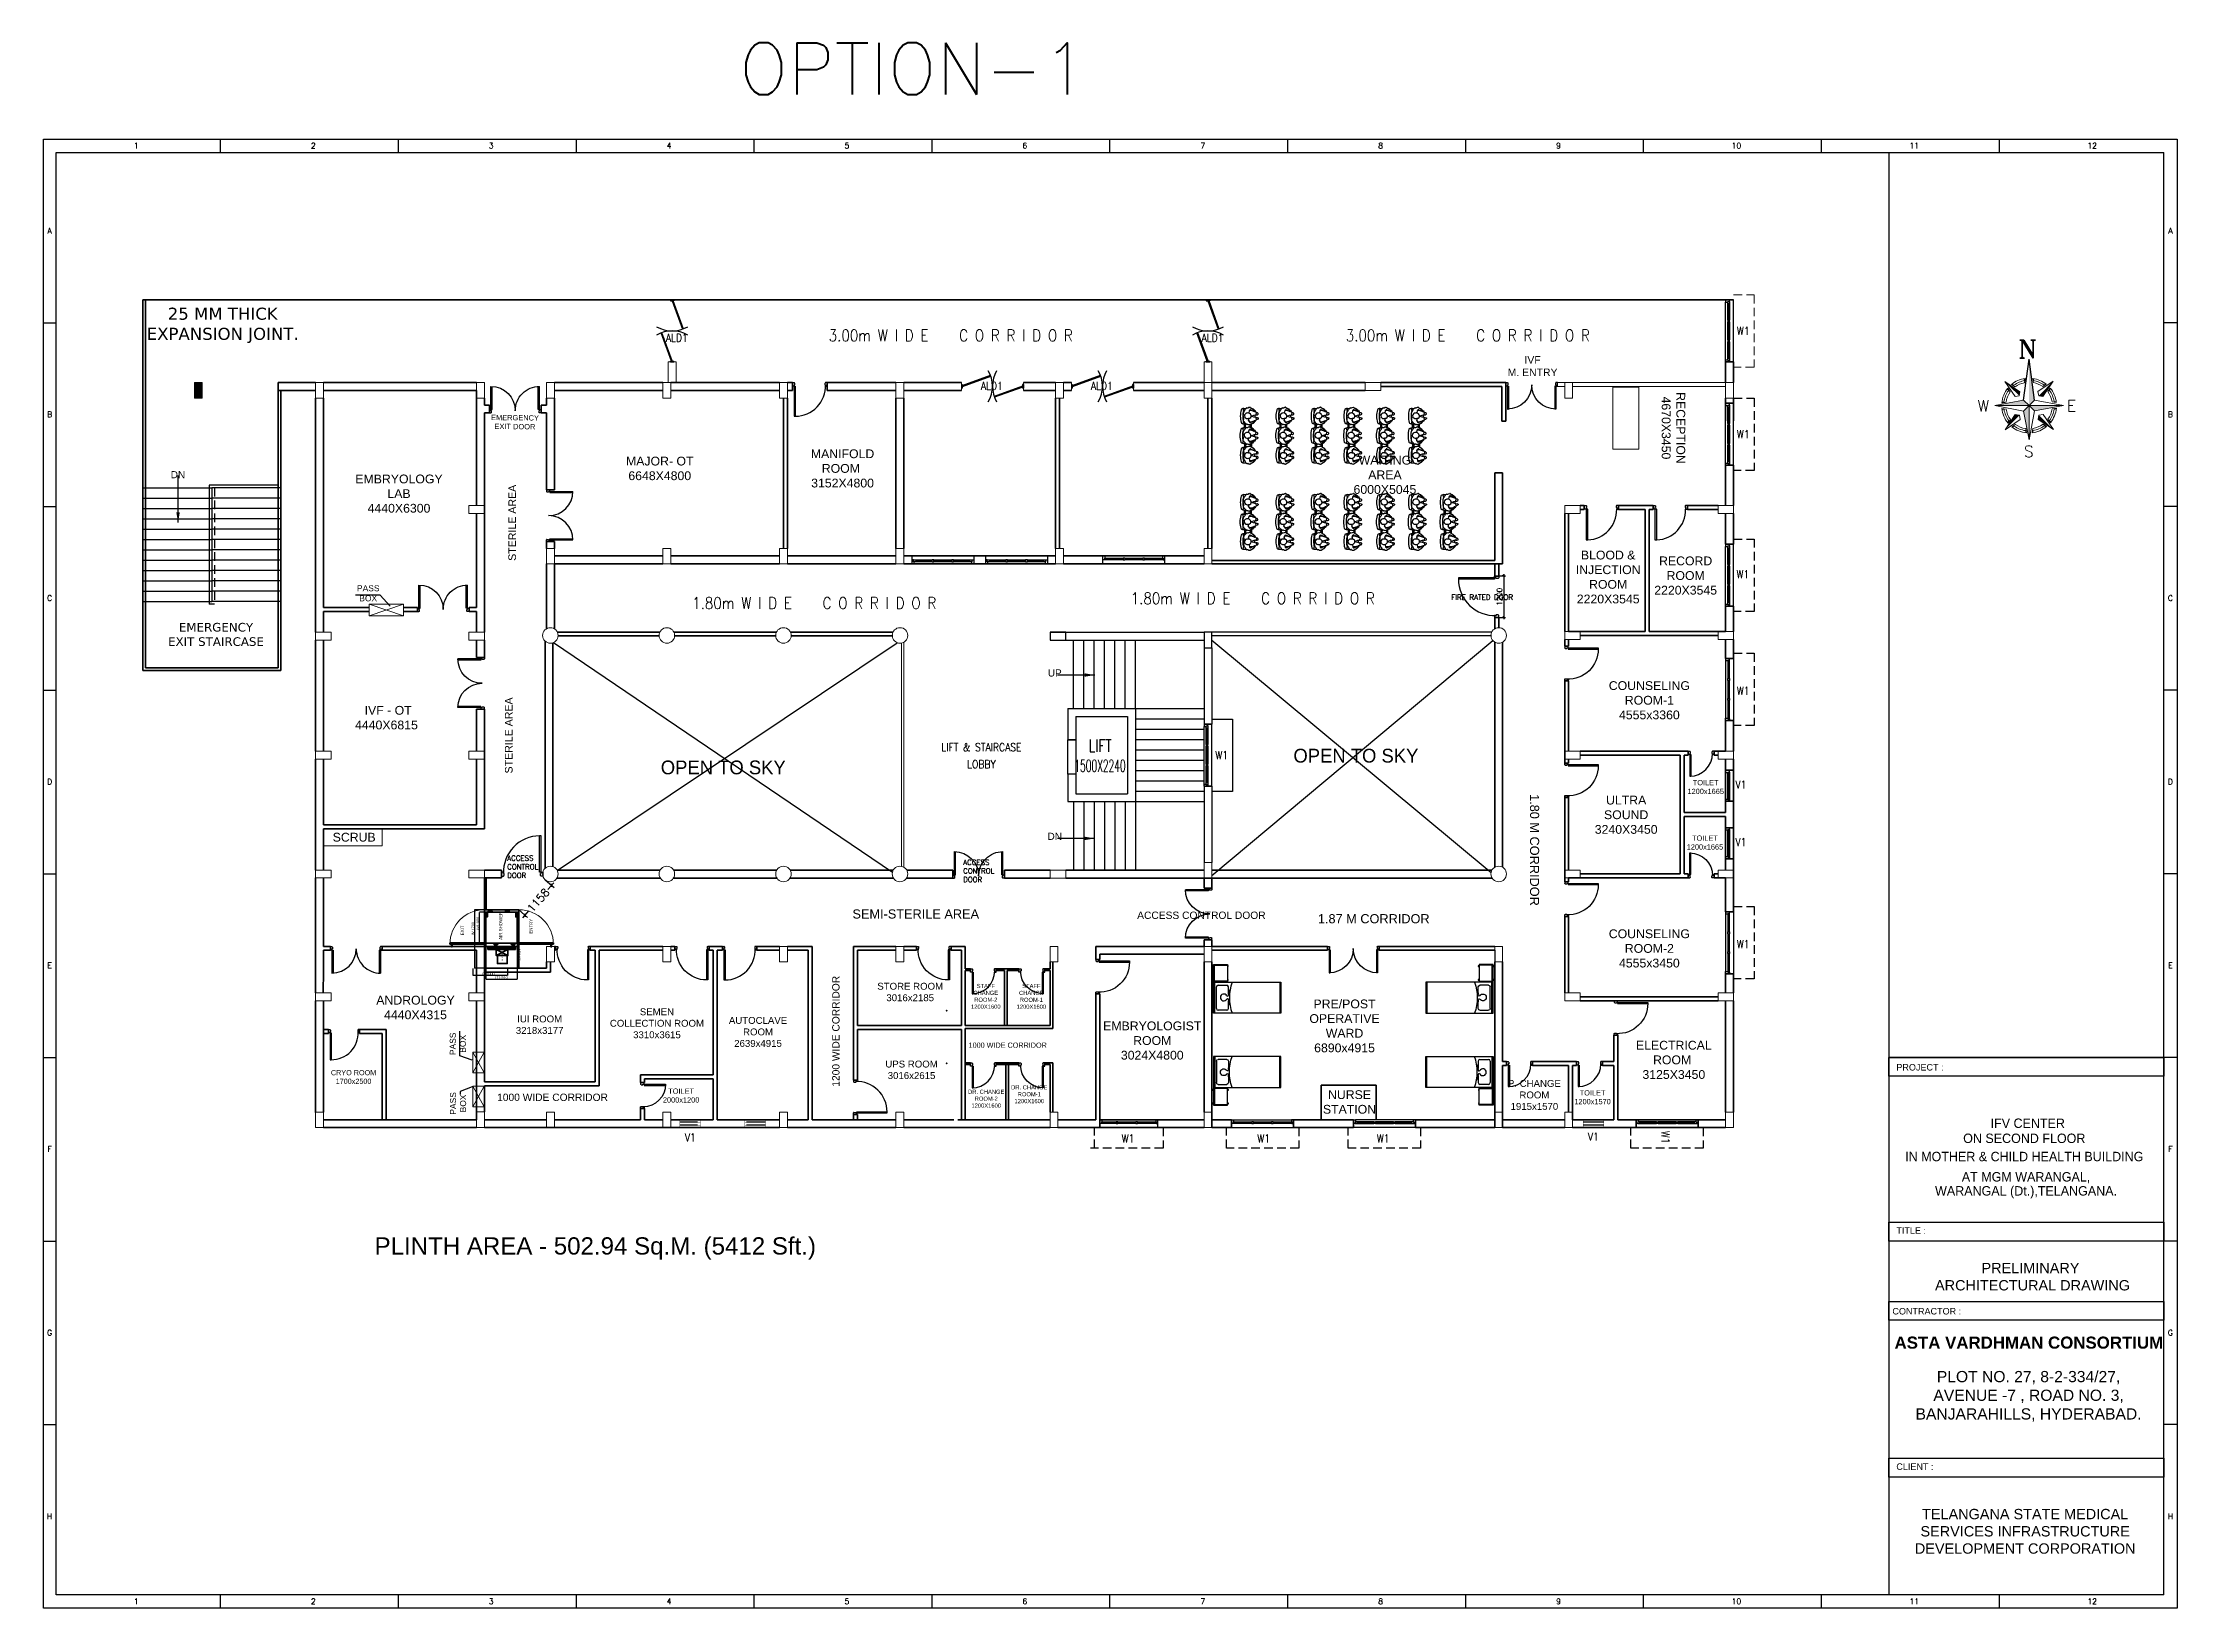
# Model space of a CAD drawing. Extents: x 2733443 to 3206532, y -1516114 to -1264405.
# Drawn here: x 3069150 to 3131096, y -1336970 to -1291534 of the extents above; entities that cross this region are included whole.
import ezdxf
from ezdxf.enums import TextEntityAlignment as Align

# ---------------------------------------------------------------- set-up
doc = ezdxf.new("R2010")
doc.units = 0
doc.header["$MEASUREMENT"] = 0
for name, pattern in [('1', [0, 0, 0]), ('DASHED', [0.75, 0.5, -0.25]), ('HIDDEN', [0.375, 0.25, -0.125])]:
    doc.linetypes.add(name, pattern=pattern)
doc.layers.get('0').update_dxf_attribs({"color": 250, "linetype": '1'})
for name, color, linetype, lineweight in [('AIR SHOWER', 7, 'Continuous', 35), ('Column', 162, 'Continuous', 13), ('WALL', 7, '1', 35), ('WIN', 151, 'Continuous', 9), ('windows', 4, 'Continuous', 0)]:
    doc.layers.add(name, color=color, linetype=linetype, lineweight=lineweight)
for name, color, linetype in [('ALD1', 7, 'Continuous'), ('Chajja', 7, 'DASHED'), ('DOOR', 40, 'Continuous'), ('FUR', 33, 'Continuous'), ('FURN', 31, 'Continuous'), ('furniture', 33, 'Continuous'), ('HS', 251, '1'), ('Plan', 44, 'Continuous'), ('Railing', 34, '1'), ('stairscas', 7, 'Continuous'), ('TEXT', 5, '1'), ('TITLE', 7, 'Continuous'), ('V1', 7, 'Continuous'), ('Ventilator', 161, '1'), ('W1', 7, 'Continuous'), ('walls', 1, 'Continuous')]:
    doc.layers.add(name, color=color, linetype=linetype)
doc.styles.add('ARI', font='arial.ttf')
doc.styles.add('ARIAL', font='arial.ttf')
doc.styles.add('MSK', font='g13f12w.shx')
doc.styles.add('ROMANS', font='romans.shx')
doc.styles.add('RT', font='romant.shx')
doc.dimstyles.new('BIGDFD', dxfattribs={"dimtxt": 8, "dimasz": 4, "dimexe": 1, "dimexo": 2, "dimtad": 1, "dimlfac": 10, "dimtxsty": 'Standard', "dimcen": 2.5, "dimclrd": 5, "dimclre": 3, "dimclrt": 1, "dimadec": 0, "dimazin": 0, "dimtfac": 1, "dimtmove": 0, "dimatfit": 3, "dimfxl": 1, "dimarcsym": 0})
doc.dimstyles.new('BIGDFD$0', dxfattribs={"dimtxt": 8, "dimasz": 4, "dimexe": 1, "dimexo": 2, "dimtad": 1, "dimlfac": 10, "dimtxsty": 'Standard', "dimcen": 2.5, "dimclrd": 5, "dimclre": 3, "dimclrt": 1, "dimadec": 0, "dimazin": 0, "dimtfac": 1, "dimtmove": 0, "dimatfit": 3, "dimfxl": 1, "dimarcsym": 0})
doc.dimstyles.new('MM', dxfattribs={"dimscale": 0, "dimtxt": 230, "dimasz": 60, "dimexe": 100, "dimexo": 0.0625, "dimgap": 25, "dimtad": 0, "dimdec": 0, "dimzin": 0, "dimdsep": 46, "dimtxsty": 'ROMANS', "dimblk": 'OBLIQUE', "dimcen": 0.09, "dimdle": 100, "dimclrd": 5, "dimclre": 5, "dimclrt": 6, "dimadec": 0, "dimazin": 0, "dimtfac": 1, "dimtdec": 0, "dimtofl": 0, "dimtmove": 1, "dimatfit": 3, "dimfxl": 1, "dimfrac": 2, "dimtolj": 1, "dimtzin": 0, "dimarcsym": 0})
doc.dimstyles.new('TEXT', dxfattribs={"dimscale": 0, "dimtxt": 500, "dimasz": 100, "dimexe": 75, "dimexo": 100, "dimgap": 50, "dimtad": 0, "dimdec": 0, "dimzin": 0, "dimdsep": 46, "dimtxsty": 'ARIAL', "dimblk": 'OBLIQUE', "dimcen": 0.09, "dimdle": 100, "dimclrd": 256, "dimclre": 256, "dimclrt": 6, "dimadec": 0, "dimazin": 0, "dimtfac": 1, "dimtdec": 0, "dimtofl": 0, "dimtmove": 2, "dimatfit": 3, "dimfxl": 1, "dimfrac": 2, "dimtolj": 1, "dimtzin": 0, "dimarcsym": 0})

msp = doc.modelspace()

# ---------------------------------------------------------------- texts
at = {"layer": 'AIR SHOWER'}
for s, height, p in [('AIR SHOWER', 91.4932, (3082485.3557, -1317569.5581)), ('EXIT', 91.4932, (3081372.2348, -1317436.3768)), ('ENTRY', 91.4932, (3083366.7488, -1317387.5836)), ('BLOWER', 45.7466, (3082511.5799, -1318179.0144)), ('CONTROLS', 45.7466, (3083021.1039, -1318181.4544))]:
    msp.add_text(s, height=height, rotation=90, dxfattribs=at).set_placement(p)
at = {"layer": 'ALD1', "color": 251, "lineweight": 5, "style": 'ROMANS', "width": 0.85}
for p in [(3087550.9397, -1300213.1856), (3103099.5154, -1300213.1856), (3096695.7226, -1301609.9354), (3099886.0343, -1301609.9354), (3099886.0343, -1301609.9354)]:
    msp.add_text('ALD1', height=230, dxfattribs=at).set_placement(p, align=Align.CENTER)
at = {"layer": 'stairscas', "color": 251, "linetype": 'Continuous', "style": 'ARI'}
msp.add_text('DN', height=208.08, dxfattribs=at).set_placement((3073075.3677, -1304174.336), align=Align.CENTER)
at = {"layer": 'stairscas', "color": 251, "ltscale": 500, "style": 'ARI'}
for s, p in [('UP', (3098519.7262, -1309928.5324)), ('DN', (3098519.7262, -1314669.5299))]:
    msp.add_text(s, height=208.08, dxfattribs=at).set_placement(p, align=Align.CENTER)
at = {"layer": 'stairscas', "color": 251, "ltscale": 500, "width": 0.85}
for s, style, p in [('LIFT & STAIRCASE', 'RT', (3096391.7492, -1312095.4339)), ('LOBBY', 'RT', (3096391.7492, -1312588.9128)), ('W1', 'ROMANS', (3103364.1662, -1312324.0751))]:
    msp.add_text(s, height=230, dxfattribs=dict(at, style=style)).set_placement(p, align=Align.CENTER)
at = {"layer": 'stairscas', "color": 251, "ltscale": 500, "attachment_point": 8}
for s, insert, char_height, width, style in [('{\\W0.75;LIFT\\P\\W0.55;1500X2240}', (3099833.0176, -1312694.2247), 350, 1732.234699, 'ROMANS'), ('OPEN TO SKY', (3088899.595, -1312772.1161), 400, 8187.231718, 'MSK'), ('OPEN TO SKY', (3107258.4615, -1312431.3301), 400, 8187.231718, 'MSK')]:
    msp.add_mtext(s, dxfattribs=dict(at, insert=insert, char_height=char_height, width=width, style=style))
at = {"layer": 'TEXT', "linetype": 'Continuous', "lineweight": 5, "style": 'RT', "width": 0.85}
for p in [(3095502.1874, -1300198.8272), (3095502.1874, -1300198.8272), (3110506.8153, -1300198.8272), (3110506.8153, -1300198.8272)]:
    msp.add_text('3.00m W I D E   C O R R I D O R', height=336.6, dxfattribs=at).set_placement(p, align=Align.CENTER)
at = {"layer": 'TEXT', "color": 7, "style": 'RT'}
for s, p in [('W', (3125300.8695, -1302241.0621)), ('E', (3127891.3619, -1302233.1401)), ('S', (3126643.4515, -1303560.7968))]:
    msp.add_text(s, height=329.2738, dxfattribs=at).set_placement(p)
at = {"layer": 'TEXT', "linetype": 'Continuous', "style": 'RT', "width": 0.85}
for p in [(3091540.1121, -1307966.2183), (3104265.434, -1307829.9625)]:
    msp.add_text('1.80m W I D E   C O R R I D O R', height=336.6, dxfattribs=at).set_placement(p, align=Align.CENTER)
at = {"layer": 'TEXT', "style": 'ARIAL'}
for s, height, p in [('ACCESS CONTROL DOOR', 212.5, (3102775.3755, -1317026.7683)), ('1000 WIDE CORRIDOR', 150, (3097154.0376, -1320747.2572)), ('1000 WIDE CORRIDOR', 212.5, (3083945.1732, -1322310.2919))]:
    msp.add_text(s, height=height, dxfattribs=at).set_placement(p, align=Align.BOTTOM_CENTER)
msp.add_text('1200 WIDE CORRIDOR', height=212.5, rotation=90, dxfattribs=at).set_placement((3092337.4028, -1320224.209), align=Align.BOTTOM_CENTER)
at = {"layer": 'TEXT', "lineweight": 5, "insert": (3074373.6113, -1300253.7942), "char_height": 350, "width": 5877.751546, "attachment_point": 8, "style": 'MSK'}
msp.add_mtext('{\\fVerdana|b0|i0|c0|p34;25 MM THICK EXPANSION JOINT.}', dxfattribs=at)
at = {"layer": 'TEXT'}
for s, insert, char_height, width, attachment_point, style in [('IVF\\PM. ENTRY', (3112385.9408, -1300919.1652), 216.75, 1950.59307, 5, 'ARIAL'), ('MANIFOLD ROOM  3152X4800', (3092362.079, -1303890.7182), 255, 2454.157572, 5, 'ARIAL'), ('MAJOR- OT\\P6648X4800', (3087056.6534, -1303890.7182), 255, 2454.157572, 5, 'ARIAL'), ('WAITING AREA 6000X5045', (3108101.2008, -1304076.4342), 255, 2454.157572, 5, 'ARIAL'), ('EMBRYOLOGY\\PLAB\\P4440X6300', (3079489.4094, -1304621.9838), 255, 4308.959529, 5, 'ARIAL'), ('BLOOD & INJECTION ROOM 2220X3545', (3114579.9164, -1307042.8915), 255, 2294.815376, 5, 'ARIAL'), ('RECORD\\PROOM 2220X3545', (3116828.4265, -1306999.6062), 255, 2294.815376, 5, 'ARIAL'), ('{\\fVerdana|b0|i0|c0|p34;EMERGENCY\\PEXIT STAIRCASE}', (3074178.9602, -1309044.6888), 250, 3566.071851, 8, 'MSK'), ('COUNSELING\\PROOM-1\\P4555x3360', (3115775.0448, -1310619.0094), 255, 2454.157572, 5, 'ARIAL'), (' IVF - OT\\P4440X6815', (3079125.6997, -1311124.0093), 255, 2454.157572, 5, 'ARIAL'), ('TOILET\\P1200x1665', (3117410.2089, -1313135.2485), 153, 1626.955662, 5, 'ARIAL'), ('ULTRA SOUND\\P3240X3450', (3115102.0838, -1313941.8678), 255, 2065.816508, 5, 'ARIAL'), ('SCRUB', (3078188.9638, -1314593.5547), 255, 1342.043575, 5, 'ARIAL'), ('TOILET\\P1200x1665', (3117387.4246, -1314747.6395), 153, 1626.955662, 5, 'ARIAL'), ('COUNSELING\\PROOM-2\\P4555x3450', (3115775.0448, -1317821.0879), 255, 2454.157572, 5, 'ARIAL'), ('STORE ROOM\\P3016x2185', (3094324.4216, -1319085.2951), 200, 2061.081547, 5, 'ARIAL'), ('ANDROLOGY 4440X4315', (3079968.6599, -1319535.3354), 255, 2454.157572, 5, 'ARIAL'), ('STAFF CHANGE\\PROOM-2\\P1200X1600', (3096518.8535, -1319209.3887), 120, 1089.045933, 5, 'ARIAL'), ('STAFF CHANGE\\PROOM-1\\P1200X1600', (3097840.9284, -1319211.0015), 120, 1082.252715, 5, 'ARIAL'), ('PRE/POST \\POPERATIVE WARD\\P6890x4915', (3106928.9917, -1320069.5719), 255, 2454.157572, 5, 'ARIAL'), ('IUI ROOM 3218x3177', (3083571.7215, -1320034.0651), 200, 2091.40159, 5, 'ARIAL'), ('SEMEN COLLECTION ROOM 3310x3615', (3086975.5392, -1319993.1261), 200, 2732.422793, 5, 'ARIAL'), ('AUTOCLAVE\\PROOM\\P2639x4915', (3089909.1538, -1320243.5801), 200, 1382.810368, 5, 'ARIAL'), ('EMBRYOLOGIST\\PROOM\\P3024X4800', (3101349.1659, -1320494.2532), 255, 2714.454664, 5, 'ARIAL'), ('ELECTRICAL ROOM  3125X3450', (3116484.9741, -1321055.2788), 255, 2454.157572, 5, 'ARIAL'), ('UPS ROOM\\P3016x2615', (3094363.8513, -1321343.2347), 200, 2253.017537, 5, 'ARIAL'), ('CRYO ROOM 1700x2500', (3078171.4217, -1321550.9285), 150, 2091.40159, 5, 'ARIAL'), ('TOILET\\P2000x1200', (3087677.3571, -1322089.8144), 153, 1626.955662, 5, 'ARIAL'), ('DR. CHANGE\\PROOM-2\\P1200X1600', (3096530.8939, -1322180.6263), 120, 1786.825377, 5, 'ARIAL'), ('DR. CHANGE\\PROOM-1\\P1200X1600', (3097780.3067, -1322051.525), 120, 1786.825377, 5, 'ARIAL'), ('P. CHANGE ROOM\\P1915x1570', (3112438.738, -1322072.8285), 200, 1987.373182, 5, 'ARIAL'), ('NURSE STATION', (3107073.4471, -1322277.1961), 255, 2454.157572, 5, 'ARIAL'), ('TOILET\\P1200x1570', (3114126.6244, -1322138.7851), 153, 1626.955662, 5, 'ARIAL'), ('PLINTH AREA - 502.94 Sq.M. (5412 Sft.)', (3085186.0159, -1326528.2532), 500, 16142.689333, 5, 'ARIAL')]:
    msp.add_mtext(s, dxfattribs=dict(at, insert=insert, char_height=char_height, width=width, attachment_point=attachment_point, style=style))
at = {"layer": 'TEXT', "insert": (3116472.1658, -1302715.0121), "char_height": 255, "width": 2294.815376, "attachment_point": 5, "rotation": 270, "style": 'ARIAL'}
msp.add_mtext('RECEPTION\\P4670X3450', dxfattribs=at)
at = {"layer": 'TEXT', "linetype": 'Continuous', "insert": (3078596.868, -1307514.1419, -101230.7692), "char_height": 175, "width": 1149.249659, "attachment_point": 5, "style": 'ARIAL'}
msp.add_mtext('PASS BOX', dxfattribs=at)
at = {"layer": 'TEXT', "char_height": 150, "attachment_point": 1, "style": 'ROMANS'}
for s, width, insert in [('FIRE RATED DOOR', 2226.227209, (3110026.3791, -1307551.7808)), ('ACCESS CONTROL DOOR', 1212.859684, (3082628.3665, -1315124.3945)), ('ACCESS CONTROL DOOR', 1212.859684, (3095861.142, -1315246.0206))]:
    msp.add_mtext_dynamic_manual_height_columns(s, width=width, gutter_width=1000, heights=[0], dxfattribs=dict(at, insert=insert))
at = {"layer": 'TEXT', "linetype": 'Continuous', "char_height": 175, "width": 1149.249659, "attachment_point": 5, "rotation": 90, "style": 'ARIAL'}
for insert in [(3081198.2533, -1320587.4929, -101230.7692), (3081205.406, -1322318.0067, -101230.7692)]:
    msp.add_mtext('PASS BOX', dxfattribs=dict(at, insert=insert))
at = {"layer": 'TITLE', "color": 5, "style": 'RT'}
msp.add_text('N', height=519.3415, dxfattribs=at).set_placement((3126486.1752, -1300685.59))
at = {"layer": 'TITLE', "color": 6, "style": 'ARIAL'}
for s, height, p in [('PROJECT :', 187.72273, (3122942.3535, -1321362.5736)), ('TITLE :', 187.72273, (3122942.3535, -1326101.7901)), ('CONTRACTOR :', 187.722729, (3122827.8064, -1328442.549)), ('CLIENT :', 187.72273, (3122942.3118, -1332952.7876))]:
    msp.add_text(s, height=height, dxfattribs=at).set_placement(p)
at = {"layer": 'TITLE', "color": 6, "style": 'ARIAL', "width": 0.95}
for s, p in [(' IFV CENTER', (3126705.8093, -1323029.1054, 36.7234)), ('IN MOTHER & CHILD HEALTH BUILDING ', (3126705.8093, -1323995.4147, 36.7234)), ('ON SECOND FLOOR ', (3126705.8093, -1323466.9132, 36.7234)), ('AT MGM WARANGAL,', (3126705.8093, -1324584.2916, 36.7234)), ('WARANGAL (Dt.),TELANGANA.', (3126705.8093, -1324991.6229, 36.7234))]:
    msp.add_text(s, height=273.316355, rotation=0.000049185, dxfattribs=at).set_placement(p, align=Align.CENTER)
at = {"layer": 'TITLE', "color": 6, "attachment_point": 2, "rotation": 0.000049185, "style": 'ARIAL'}
for s, insert, char_height, width in [('PRELIMINARY\\P ARCHITECTURAL DRAWING', (3126834.8279, -1326944.8699), 300, 7456.894454), ('{\\fArial|b1|i0|c0|p34;ASTA VARDHMAN CONSORTIUM}', (3126787.6747, -1329084.4495, -1105.3946), 350, 8171.751849), ('PLOT NO. 27, 8-2-334/27, AVENUE -7 , ROAD NO. 3, BANJARAHILLS, HYDERABAD. ', (3126779.0636, -1330082.6241, -1105.3946), 325, 6552.966761), ('TELANGANA STATE MEDICAL \\PSERVICES INFRASTRUCTURE DEVELOPMENT CORPORATION', (3126680.8286, -1334084.922), 300, 7552.182305)]:
    msp.add_mtext(s, dxfattribs=dict(at, insert=insert, char_height=char_height, width=width))
at = {"layer": 'V1', "color": 7, "style": 'ROMANS', "width": 0.85}
for p in [(3118431.426, -1313181.4897), (3118431.426, -1314848.9897), (3087941.6024, -1323418.4163), (3114148.8375, -1323397.3207)]:
    msp.add_text('V1', height=230, dxfattribs=at).set_placement(p, align=Align.CENTER)
at = {"layer": 'W1', "color": 251, "lineweight": 5, "style": 'ROMANS', "width": 0.85}
msp.add_text('W1', height=230, dxfattribs=at).set_placement((3118500.7587, -1300011.5751), align=Align.CENTER)
at = {"layer": 'W1', "color": 7, "style": 'ROMANS', "width": 0.85}
for p in [(3118500.7587, -1303011.5751), (3118488.2047, -1307073.8514), (3118499.2892, -1310455.7883), (3118499.2892, -1317807.2795), (3100647.2822, -1323448.8101), (3104584.4917, -1323448.8101), (3108051.8969, -1323448.8101)]:
    msp.add_text('W1', height=230, dxfattribs=at).set_placement(p, align=Align.CENTER)
msp.add_text('W1', height=230, rotation=270, dxfattribs=at).set_placement((3116131.6797, -1323301.2591), align=Align.CENTER)
at = {"layer": 'WALL', "insert": (3089366.6541, -1291534.13), "char_height": 1500, "attachment_point": 1, "style": 'ROMANS'}
msp.add_mtext_dynamic_manual_height_columns('OPTION-1', width=44096.468564, gutter_width=1000, heights=[0], dxfattribs=at)
at = {"layer": 'WALL', "color": 7, "linetype": 'Continuous', "attachment_point": 5, "style": 'ARIAL'}
for s, insert, char_height, width, rotation in [(' EMERGENCY\\P EXIT DOOR', (3082825.2613, -1302545.9871), 154.28952, 1944.7887, 359.43793), ('\\pxt17; STERILE AREA', (3082775.5264, -1305510.3046), 220.4136, 2733.297639, 90), ('\\pxt17; STERILE AREA', (3082676.0984, -1311681.5687), 220.4136, 2733.297639, 90), ('\\pxt17; 1.80 M CORRIDOR ', (3112442.3375, -1314910.6904), 264.49632, 5098.697886, 270)]:
    msp.add_mtext(s, dxfattribs=dict(at, insert=insert, char_height=char_height, width=width, rotation=rotation))
at = {"layer": 'WALL', "color": 7, "linetype": 'Continuous', "char_height": 264.49632, "width": 5098.697886, "attachment_point": 5, "style": 'ARIAL'}
for s, insert in [('\\pxt17; SEMI-STERILE AREA', (3094435.234, -1316821.2734)), ('\\pxt17;1.87 M CORRIDOR ', (3107776.7615, -1316958.974))]:
    msp.add_mtext(s, dxfattribs=dict(at, insert=insert))

# ---------------------------------------------------------------- blocks, each defined once
blk = doc.blocks.new('750')
at = {"layer": 'DOOR'}
for p, q in [((-50, 705), (-47.5, 705)), ((-35, 690), (-35, 692.5)), ((-50, 45), (-47.5, 45)), ((-35, 60), (-35, 57.5)), ((50, 45), (50, 80)), ((50, 80), (675, 80)), ((50, 45), (675, 45)), ((675, 45), (675, 80))]:
    blk.add_line(p, q, dxfattribs=at)
for points in [[(15, 690), (15, 705), (50, 705), (50, 750), (-50, 750), (-50, 705)], [(-35, 690), (15, 690)], [(15, 60), (15, 45), (50, 45), (50, 0), (-50, 0), (-50, 45)], [(-35, 60), (15, 60)]]:
    blk.add_lwpolyline(points, dxfattribs=at)
for centre, start, end in [((-35, 705), 180, 270), ((-35, 45), 90, 180)]:
    blk.add_arc(centre, 12.5, start, end, dxfattribs=at)
at = {"layer": 'DOOR', "color": 145}
blk.add_arc((15, 45), 660, 0, 90, dxfattribs=at)
blk = doc.blocks.new('Z$W@#1841')
at = {"layer": 'DOOR', "color": 32}
for p, q in [((-306, -199), (-362, -199)), ((-362, -199), (-362, -310)), ((-362, -310), (-306, -310)), ((-306, -255), (-306, -199)), ((-291, -255), (-306, -255)), ((-306, -310), (-306, -307)), ((-291, -295), (-294, -295)), ((-291, -295), (-291, -255)), ((568, -295), (568, -255)), ((568, -255), (583, -255)), ((568, -295), (571, -295)), ((583, -255), (583, -199)), ((583, -199), (638, -199)), ((583, -310), (583, -307)), ((638, -310), (583, -310)), ((638, -199), (638, -310))]:
    blk.add_line(p, q, dxfattribs=at)
blk.add_lwpolyline([(527, 691), (527, -199), (583, -199), (583, 691)], close=True, dxfattribs=at)
at = {"layer": 'DOOR', "color": 145}
blk.add_arc((567, -182), 873, 92.61772, 181.11293, dxfattribs=at)
at = {"layer": 'DOOR', "color": 32}
for centre, start, end in [((-306, -295), 270, 0), ((583, -295), 180, 270)]:
    blk.add_arc(centre, 12.5, start, end, dxfattribs=at)
blk = doc.blocks.new('A$C5E6D2A54')
at = {"layer": 'furniture'}
for p, q in [((-442, 400), (-1342, 400)), ((-1342, 400), (-1342, -1550)), ((-442, 370), (-1342, 370)), ((-1254, 270), (-1254, 22)), ((-580, 319), (-1205, 319)), ((-531, 22), (-531, 270)), ((-442, -1550), (-442, 400)), ((-1010, -27), (-1205, -27)), ((-580, -27), (-796, -27)), ((-1342, -1520), (-442, -1520)), ((-1342, -1550), (-442, -1550))]:
    blk.add_line(p, q, dxfattribs=at)
at = {"layer": 'furniture', "extrusion": (0, 0, -1)}
for centre, major_axis, ratio, start_param, end_param in [((-1205, 270), (34.8, 34.8), 1, 3.926991, 5.497787), ((-1205, 22), (-34.8, 34.8), 1, 3.926991, 5.497787), ((-903, 107), (99, 0), 0.994805, 2.082243, 7.342535), ((-971, -1), (-3.7, 29), 1, 0.827079, 3.777674), ((-836, -1), (3.5, 29), 1, 2.514084, 5.464678), ((-580, 270), (-34.8, 34.8), 1, 0.785398, 2.356194), ((-580, 22), (34.8, 34.8), 1, 0.785398, 2.356194), ((-892, -1416), (0, 1357), 0.999449, -0.338206, 0.338206), ((-995, -243), (-153, 153), 1, 0.057548, 0.834547), ((-812, -243), (69, 205), 0.993949, -0.370916, 0.370916)]:
    blk.add_ellipse(centre, major_axis=major_axis, ratio=ratio, start_param=start_param, end_param=end_param, dxfattribs=at)
blk = doc.blocks.new('A$C258329DF')
at = {"layer": 'furniture'}
for p, q in [((242, 428), (742, 428)), ((242, 28), (242, 428)), ((742, 28), (242, 28)), ((260, 440), (260, 428)), ((320, 440), (260, 440)), ((260, 16), (260, 28)), ((320, 16), (260, 16)), ((261, 48), (261, 428)), ((722, 48), (261, 48)), ((320, 440), (320, 428)), ((320, 16), (320, 28)), ((661, 440), (661, 428)), ((721, 440), (661, 440)), ((661, 16), (661, 28)), ((721, 16), (661, 16)), ((721, 440), (721, 428)), ((721, 16), (721, 28)), ((722, 428), (722, 48)), ((742, 428), (742, 28))]:
    blk.add_line(p, q, dxfattribs=at)
for centre, start, end in [((290, 354), 71.07536, 108.92464), ((290, 102), 251.07536, 288.92464), ((691, 354), 71.07536, 108.92464), ((691, 102), 251.07536, 288.92464)]:
    blk.add_arc(centre, 91.1, start, end, dxfattribs=at)
blk = doc.blocks.new('A$C45A5314D')
at = {"layer": 'furniture', "ltscale": 0.75, "rotation": 270}
blk.add_blockref('A$C258329DF', (-1978, 1209), dxfattribs=at)
at = {"layer": 'furniture', "color": 233, "xscale": -1, "rotation": 90}
blk.add_blockref('A$C5E6D2A54', (-1550, -892), dxfattribs=at)
blk = doc.blocks.new('A$C718A0427')
at = {"layer": 'FURN', "color": 8}
for p, q in [((5, 278), (0, 248)), ((3, 235), (66, 144)), ((16, 299), (7, 285)), ((18, 330), (19, 309)), ((33, 419), (33, 357)), ((66, 144), (83, 123)), ((71, 228), (107, 150)), ((119, 419), (76, 385)), ((92, 261), (77, 249)), ((83, 123), (91, 118)), ((170, 271), (92, 261)), ((93, 115), (93, 109)), ((97, 102), (127, 82)), ((107, 150), (112, 136)), ((112, 136), (114, 127)), ((120, 105), (127, 100)), ((123, 93), (120, 105)), ((132, 86), (123, 93)), ((196, 434), (127, 423)), ((131, 101), (127, 111)), ((127, 100), (130, 99)), ((130, 99), (131, 101)), ((221, 433), (196, 434)), ((248, 438), (225, 433)), ((225, 102), (289, 102)), ((314, 425), (248, 438)), ((403, 426), (318, 425)), ((384, 109), (380, 99)), ((390, 93), (382, 86)), ((384, 98), (389, 103)), ((387, 82), (417, 102)), ((389, 103), (394, 107)), ((393, 103), (390, 93)), ((398, 279), (437, 249)), ((407, 150), (402, 136)), ((442, 228), (407, 150)), ((478, 363), (415, 421)), ((420, 109), (421, 115)), ((423, 118), (431, 123)), ((431, 123), (448, 144)), ((448, 144), (511, 235)), ((499, 334), (478, 363)), ((481, 423), (481, 359)), ((600, 403), (481, 403)), ((600, 370), (481, 370)), ((599, 203), (489, 203)), ((500, 302), (502, 322)), ((508, 282), (500, 302)), ((514, 248), (508, 282)), ((583, 235), (511, 235)), ((567, 258), (572, 292)), ((632, 155), (570, 245)), ((572, 292), (580, 312)), ((580, 312), (578, 332)), ((582, 344), (603, 373)), ((600, 433), (600, 369)), ((603, 373), (666, 431)), ((650, 133), (632, 155)), ((638, 238), (674, 160)), ((683, 289), (643, 259)), ((658, 128), (650, 133)), ((660, 119), (660, 125)), ((694, 92), (664, 112)), ((674, 160), (679, 146)), ((678, 436), (763, 435)), ((692, 113), (686, 117)), ((687, 113), (690, 103)), ((690, 103), (699, 96)), ((697, 108), (692, 113)), ((696, 119), (701, 109)), ((766, 435), (832, 448)), ((856, 112), (792, 112)), ((832, 448), (856, 443)), ((860, 443), (884, 444)), ((884, 444), (953, 433)), ((911, 281), (989, 271)), ((949, 96), (957, 103)), ((950, 111), (954, 121)), ((951, 109), (950, 111)), ((954, 110), (951, 109)), ((961, 115), (954, 110)), ((984, 112), (954, 92)), ((957, 103), (961, 115)), ((961, 429), (1004, 395)), ((969, 146), (967, 137)), ((974, 160), (969, 146)), ((1009, 238), (974, 160)), ((988, 125), (987, 119)), ((989, 271), (1004, 259)), ((998, 133), (990, 128)), ((1015, 155), (998, 133)), ((1078, 245), (1015, 155)), ((1048, 429), (1048, 367)), ((1048, 403), (1167, 403)), ((1048, 370), (1167, 370)), ((1049, 203), (1158, 203)), ((1063, 340), (1062, 319)), ((1065, 309), (1073, 295)), ((1071, 235), (1137, 235)), ((1076, 288), (1081, 258)), ((1134, 248), (1139, 282)), ((1199, 144), (1137, 235)), ((1139, 282), (1147, 302)), ((1147, 302), (1145, 322)), ((1149, 334), (1170, 363)), ((1167, 423), (1167, 359)), ((1170, 363), (1233, 421)), ((1217, 123), (1199, 144)), ((1205, 228), (1241, 150)), ((1250, 279), (1210, 249)), ((1225, 118), (1217, 123)), ((1227, 109), (1227, 115)), ((1261, 82), (1231, 102)), ((1241, 150), (1246, 136)), ((1245, 426), (1329, 425)), ((1259, 103), (1253, 107)), ((1254, 103), (1257, 93)), ((1257, 93), (1265, 86)), ((1264, 98), (1259, 103)), ((1263, 109), (1268, 99)), ((1333, 425), (1399, 438)), ((1423, 102), (1359, 102)), ((1399, 438), (1422, 433)), ((1427, 433), (1451, 434)), ((1451, 434), (1520, 423)), ((1478, 271), (1556, 261)), ((1516, 101), (1521, 111)), ((1518, 99), (1516, 101)), ((1516, 86), (1524, 93)), ((1521, 100), (1518, 99)), ((1528, 105), (1521, 100)), ((1551, 102), (1521, 82)), ((1524, 93), (1528, 105)), ((1528, 419), (1571, 385)), ((1536, 136), (1534, 127)), ((1541, 150), (1536, 136)), ((1576, 228), (1541, 150)), ((1555, 115), (1554, 109)), ((1556, 261), (1571, 249)), ((1565, 123), (1556, 118)), ((1582, 144), (1565, 123)), ((1645, 235), (1582, 144)), ((1615, 419), (1615, 357)), ((1630, 330), (1629, 309)), ((1632, 299), (1640, 285)), ((1643, 278), (1648, 248))]:
    blk.add_line(p, q, dxfattribs=at)
for points in [[(111, 138), (112, 153), (96, 222), (98, 260)], [(415, 266), (418, 222), (402, 153), (403, 138)], [(665, 276), (662, 232), (679, 163), (678, 148)], [(969, 148), (969, 163), (985, 232), (983, 270)], [(1232, 266), (1229, 222), (1246, 153), (1245, 138)], [(1536, 138), (1535, 153), (1552, 222), (1550, 260)]]:
    blk.add_lwpolyline(points, dxfattribs=at)
for points in [[(384, 82), (363, 59, -0.259848), (357, 57), (301, 66, -0.302547), (296, 71), (283, 128), (266, 180), (255, 193), (247, 180), (231, 128), (218, 71, -0.302547), (212, 66), (157, 57, -0.259848), (151, 59), (130, 82)], [(697, 92), (718, 69, 0.259848), (724, 67), (779, 76, 0.302547), (785, 81), (798, 138), (814, 190), (826, 203), (833, 190), (850, 138), (863, 81, 0.302547), (868, 76), (923, 67, 0.259848), (930, 69), (950, 92)], [(1264, 82), (1285, 59, 0.259848), (1291, 57), (1346, 66, 0.302547), (1352, 71), (1365, 128), (1381, 180), (1393, 193), (1400, 180), (1417, 128), (1430, 71, 0.302547), (1435, 66), (1490, 57, 0.259848), (1497, 59), (1517, 82)]]:
    blk.add_lwpolyline(points, format="xyb", dxfattribs=at)
for points in [[(306, 5, 0.28165), (326, 3, 0.281432), (363, 59, -0.259848), (357, 57), (301, 66, -0.302547), (296, 71, 0.254294)], [(775, 15, -0.28165), (755, 13, -0.281432), (718, 69, 0.259848), (724, 67), (779, 76, 0.302547), (785, 81, -0.254294)], [(1342, 5, -0.28165), (1322, 3, -0.281432), (1285, 59, 0.259848), (1291, 57), (1346, 66, 0.302547), (1352, 71, -0.254294)]]:
    blk.add_lwpolyline(points, format="xyb", close=True, dxfattribs=at)
for centre, radius, start, end in [((17, 245), 17.5, 170.84815, 214.75223), ((22, 276), 17.5, 148.02464, 170.84815), ((1, 308), 17.5, 328.02464, 2.85908), ((97, 303), 84.1, 104.4561, 161.46269), ((138, 419), 106, 151.03012, 180), ((138, 208), 106, 190.18468, 244.55926), ((82, 465), 36.6, 105.63896, 285.63897), ((87, 235), 17.5, 127.60088, 204.48751), ((239, -97), 620, 88.37526, 105.63897), ((89, 115), 3.85, 3.56151, 58.36725), ((239, -97), 547, 88.15806, 105.63897), ((102, 109), 8.38, 183.56151, 235.75323), ((106, 108), 20.4, 6.90921, 68.38711), ((130, 405), 17.5, 99.3001, 128.6806), ((128, 86), 4.21, 251.38574, 341.41915), ((130, 85), 1.82, 341.41915, 51.44695), ((220, 61), 70, 181.27331, 239.46406), ((275, 307), 111, 141.31111, 195.54285), ((268, 306), 105, 195.54285, 253.97185), ((190, 19), 19.3, 254.36324, 317.28276), ((247, 330), 75.4, 33.31223, 141.31111), ((157, 50), 64.2, 317.32958, 18.89776), ((222, 450), 17.5, 267.13547, 281.89725), ((257, 265), 62.5, 253.97185, 8.05093), ((274, -97), 620, 74.36103, 91.62474), ((274, -97), 547, 74.36103, 91.84194), ((223, 314), 104, 337.14969, 33.31223), ((318, 442), 17.5, 258.89823, 270.81906), ((316, 448), 179, 271.18069, 291.4261), ((384, 102), 5.12, 218.41805, 239.29465), ((387, 265), 17.5, 52.39912, 111.4261), ((382, 100), 2.26, 239.29465, 315.0334), ((383, 85), 1.82, 128.55305, 198.58085), ((386, 86), 4.21, 198.58085, 288.61426), ((405, 107), 20.9, 103.98884, 173.53885), ((390, 105), 4.3, 322.46369, 18.41492), ((394, 133), 8.61, 315.43504, 18.17835), ((403, 408), 17.5, 47.31606, 90.81906), ((412, 109), 8.38, 304.24677, 356.43849), ((375, 208), 106, 295.44074, 349.81532), ((425, 115), 3.85, 121.63275, 176.43849), ((432, 465), 36.6, 254.36103, 74.36104), ((427, 235), 17.5, 335.51249, 52.39912), ((375, 419), 106, 0, 28.96988), ((485, 324), 17.5, 354.29363, 36.13788), ((496, 245), 17.5, 325.24777, 9.15185), ((584, 255), 17.5, 170.84815, 214.75223), ((596, 334), 17.5, 143.86212, 185.70637), ((705, 429), 106, 151.03012, 180), ((705, 218), 106, 190.18468, 244.55926), ((649, 475), 36.6, 105.63896, 285.63897), ((654, 245), 17.5, 127.60088, 204.48751), ((806, -87), 620, 88.37526, 105.63897), ((656, 125), 3.85, 3.56151, 58.36725), ((806, -87), 547, 88.15806, 105.63897), ((669, 119), 8.38, 183.56151, 235.75323), ((678, 418), 17.5, 89.18094, 132.68394), ((687, 143), 8.61, 161.82165, 224.56496), ((676, 117), 20.9, 6.46115, 76.01116), ((693, 275), 17.5, 68.5739, 127.60088), ((691, 115), 4.3, 161.58508, 217.53631), ((695, 96), 4.21, 251.38574, 341.41915), ((698, 110), 2.26, 224.9666, 300.70535), ((697, 95), 1.82, 341.41915, 51.44695), ((765, 458), 179, 248.5739, 268.81931), ((697, 112), 5.12, 300.70535, 321.58195), ((857, 324), 104, 146.68777, 202.85031), ((824, 275), 62.5, 171.94907, 286.02815), ((763, 452), 17.5, 269.18094, 281.10177), ((834, 340), 75.4, 38.68889, 146.68777), ((841, -87), 620, 74.36103, 91.62474), ((841, -87), 547, 74.36103, 91.84194), ((812, 316), 105, 286.02815, 344.45715), ((859, 460), 17.5, 258.10275, 272.86453), ((924, 60), 64.2, 161.10224, 222.67042), ((891, 29), 19.3, 222.71724, 285.63676), ((806, 317), 111, 344.45715, 38.68889), ((860, 71), 70, 300.53594, 358.72669), ((950, 95), 1.82, 128.55305, 198.58085), ((952, 96), 4.21, 198.58085, 288.61426), ((950, 416), 17.5, 51.3194, 80.6999), ((974, 118), 20.4, 111.61289, 173.09079), ((979, 119), 8.38, 304.24677, 356.43849), ((942, 218), 106, 295.44074, 349.81532), ((992, 125), 3.85, 121.63275, 176.43849), ((999, 475), 36.6, 254.36103, 74.36104), ((983, 313), 84.1, 18.53731, 75.5439), ((993, 245), 17.5, 335.51249, 52.39912), ((942, 429), 106, 0, 28.96988), ((1079, 318), 17.5, 177.14092, 211.97536), ((1058, 286), 17.5, 9.15185, 31.97536), ((1063, 255), 17.5, 325.24777, 9.15185), ((1151, 245), 17.5, 170.84815, 214.75223), ((1163, 324), 17.5, 143.86212, 185.70637), ((1272, 419), 106, 151.03012, 180), ((1272, 208), 106, 190.18468, 244.55926), ((1216, 465), 36.6, 105.63896, 285.63897), ((1221, 235), 17.5, 127.60088, 204.48751), ((1373, -97), 620, 88.37526, 105.63897), ((1223, 115), 3.85, 3.56151, 58.36725), ((1373, -97), 547, 88.15806, 105.63897), ((1235, 109), 8.38, 183.56151, 235.75323), ((1245, 408), 17.5, 89.18094, 132.68394), ((1254, 133), 8.61, 161.82165, 224.56496), ((1243, 107), 20.9, 6.46115, 76.01116), ((1260, 265), 17.5, 68.5739, 127.60088), ((1257, 105), 4.3, 161.58508, 217.53631), ((1262, 86), 4.21, 251.38574, 341.41915), ((1265, 100), 2.26, 224.9666, 300.70535), ((1264, 85), 1.82, 341.41915, 51.44695), ((1264, 102), 5.12, 300.70535, 321.58195), ((1332, 448), 179, 248.5739, 268.81931), ((1424, 314), 104, 146.68777, 202.85031), ((1391, 265), 62.5, 171.94907, 286.02815), ((1330, 442), 17.5, 269.18094, 281.10177), ((1401, 330), 75.4, 38.68889, 146.68777), ((1408, -97), 620, 74.36103, 91.62474), ((1408, -97), 547, 74.36103, 91.84194), ((1379, 306), 105, 286.02815, 344.45715), ((1426, 450), 17.5, 258.10275, 272.86453), ((1491, 50), 64.2, 161.10224, 222.67042), ((1458, 19), 19.3, 222.71724, 285.63676), ((1373, 307), 111, 344.45715, 38.68889), ((1427, 61), 70, 300.53594, 358.72669), ((1517, 85), 1.82, 128.55305, 198.58085), ((1519, 86), 4.21, 198.58085, 288.61426), ((1517, 405), 17.5, 51.3194, 80.6999), ((1541, 108), 20.4, 111.61289, 173.09079), ((1546, 109), 8.38, 304.24677, 356.43849), ((1509, 208), 106, 295.44074, 349.81532), ((1559, 115), 3.85, 121.63275, 176.43849), ((1566, 465), 36.6, 254.36103, 74.36104), ((1550, 303), 84.1, 18.53731, 75.5439), ((1560, 235), 17.5, 335.51249, 52.39912), ((1509, 419), 106, 0, 28.96988), ((1646, 308), 17.5, 177.14092, 211.97536), ((1625, 276), 17.5, 9.15185, 31.97536), ((1630, 245), 17.5, 325.24777, 9.15185)]:
    blk.add_arc(centre, radius, start, end, dxfattribs=at)
blk = doc.blocks.new('A$C7C0069F8')
at = {"layer": 'Plan'}
for p, q in [((230, 900), (0, 900)), ((0, 900), (0, 837)), ((112, 900), (0, 900)), ((0, 837), (62, 837)), ((62, 850), (112, 850)), ((62, 837), (62, 850)), ((112, 850), (112, 900)), ((112, 850), (112, 850)), ((0, 62), (62, 62)), ((0, 0), (0, 62)), ((62, 62), (62, 50)), ((62, 50), (112, 50)), ((112, 50), (112, 50)), ((112, 50), (112, 0)), ((230, 0), (0, 0)), ((112, 0), (0, 0))]:
    blk.add_line(p, q, dxfattribs=at)
at = {"layer": 'Plan', "color": 143}
for p, q in [((0, 62), (0, 837)), ((62, 62), (62, 837)), ((62, 800), (81, 800)), ((81, 812), (81, 800)), ((100, 812), (81, 812)), ((90, 87), (90, 812)), ((100, 800), (100, 812)), ((112, 800), (100, 800)), ((112, 850), (112, 50)), ((230, 0), (230, 900)), ((62, 100), (81, 100)), ((81, 87), (81, 100)), ((81, 87), (100, 87)), ((112, 100), (100, 100)), ((100, 100), (100, 87))]:
    blk.add_line(p, q, dxfattribs=at)
blk = doc.blocks.new('6w')
at = {"layer": 'Plan'}
for p, q in [((-36, 9.2), (-36, 0)), ((36, 9.2), (36, 0))]:
    blk.add_line(p, q, dxfattribs=at)
at = {"layer": 'Plan', "color": 143}
for p, q in [((-36, 9.2), (36, 9.2)), ((-33.5, 2.5), (-12.5, 2.5)), ((-33.5, 0), (33.5, 0)), ((-31, 4), (-31.5, 4)), ((-31.5, 3.3), (-31.5, 4)), ((-31.5, 3.6), (-12.5, 3.6)), ((-31.5, 3.3), (-31, 3.3)), ((-31, 4.5), (-31, 4)), ((-31, 2.5), (-31, 3.3)), ((-10.5, 3.6), (10.5, 3.6)), ((-10.5, 2.5), (10.5, 2.5)), ((34, 4.5), (12.5, 4.5)), ((12.5, 3.6), (31.5, 3.6)), ((12.5, 2.5), (33.5, 2.5)), ((31, 4.5), (31, 4)), ((31, 4), (31.5, 4)), ((31.5, 3.3), (31, 3.3)), ((31, 2.5), (31, 3.3)), ((31.5, 4), (31.5, 3.3))]:
    blk.add_line(p, q, dxfattribs=at)
at = {"layer": 'Plan', "color": 40}
for p, q in [((-12.5, 2.5), (-12.5, 4.5)), ((-12.5, 4.5), (-10.5, 4.5)), ((-10.5, 2.5), (-12.5, 2.5)), ((-10.5, 2.5), (-10.5, 4.5)), ((10.5, 4.5), (12.5, 4.5)), ((10.5, 2.5), (10.5, 4.5)), ((12.5, 2.5), (10.5, 2.5)), ((12.5, 2.5), (12.5, 4.5))]:
    blk.add_line(p, q, dxfattribs=at)
for points in [[(-34, 4.5), (-36, 4.5), (-36, 0), (-33.5, 0), (-33.5, 2.5), (-34, 2.5), (-34, 4.5)], [(34, 4.5), (36, 4.5), (36, 0), (33.5, 0), (33.5, 2.5), (34, 2.5), (34, 4.5)]]:
    blk.add_lwpolyline(points, close=True, dxfattribs=at)
at = {"layer": 'Plan', "color": 143}
for points in [[(-12.5, 4.5), (-34, 4.5)], [(10.5, 4.5), (-10.5, 4.5)]]:
    blk.add_lwpolyline(points, dxfattribs=at)
blk = doc.blocks.new('_Oblique')
at = {"color": 0, "linetype": 'ByBlock', "lineweight": -2}
blk.add_line((-0.5, -0.5), (0.5, 0.5), dxfattribs=at)
blk = doc.blocks.new('A$C19B8274B')
at = {"layer": 'DOOR'}
for p, q in [((-45, 925), (-80, 925)), ((-80, 50), (-80, 925)), ((-45, 50), (-45, 925)), ((-45, 50), (-80, 50)), ((-955, -50), (-955, -47.5)), ((-940, -35), (-942.5, -35)), ((-60, -35), (-57.5, -35)), ((-45, -50), (-45, -47.5))]:
    blk.add_line(p, q, dxfattribs=at)
for points in [[(-940, 15), (-955, 15), (-955, 50), (-1000, 50), (-1000, -50), (-955, -50)], [(-940, -35), (-940, 15)], [(-60, 15), (-45, 15), (-45, 50), (0, 50), (0, -50), (-45, -50)], [(-60, -35), (-60, 15)]]:
    blk.add_lwpolyline(points, dxfattribs=at)
at = {"layer": 'DOOR', "color": 145}
blk.add_arc((-80, 50), 875, 90, 182.29244, dxfattribs=at)
at = {"layer": 'DOOR'}
for centre, start, end in [((-955, -35), 270, 0), ((-45, -35), 180, 270)]:
    blk.add_arc(centre, 12.5, start, end, dxfattribs=at)
blk = doc.blocks.new('A$C1BA14061')
at = {"layer": 'TITLE', "color": 7}
for p, q in [((0, 0), (203982, 0)), ((0, -140464), (0, 0)), ((16920, -1290), (16920, 0)), ((33925, -1290), (33925, 0)), ((50931, -1290), (50931, 0)), ((67937, -1290), (67937, 0)), ((84942, -1290), (84942, 0)), ((101948, -1290), (101948, 0)), ((118954, -1290), (118954, 0)), ((135959, -1290), (135959, 0)), ((152965, -1290), (152965, 0)), ((169971, -1290), (169971, 0)), ((186976, -1290), (186976, 0)), ((203982, 0), (203982, -140464)), ((203982, -17558), (202692, -17558)), ((203982, -35116), (202692, -35116)), ((203982, -52674), (202692, -52674)), ((203982, -70232), (202692, -70232)), ((203982, -87790), (202692, -87790)), ((203982, -105348), (202692, -105348)), ((203982, -122906), (202692, -122906)), ((203982, -140464), (0, -140464))]:
    blk.add_line(p, q, dxfattribs=at)
at = {"layer": 'TITLE'}
for p, q in [((1204, -1290), (202692, -1290)), ((1204, -139174), (1204, -1290)), ((202692, -139174), (202692, -1290)), ((202692, -139174), (1204, -139174))]:
    blk.add_line(p, q, dxfattribs=at)
at = {"layer": 'TITLE', "color": 0}
for p, q in [((-86, -17558), (1204, -17558)), ((-86, -35116), (1204, -35116)), ((-86, -52674), (1204, -52674)), ((-86, -70232), (1204, -70232)), ((0, -87790), (1204, -87790)), ((-86, -105348), (1204, -105348)), ((-86, -122906), (1204, -122906)), ((16920, -140464), (16920, -139174)), ((33925, -140464), (33925, -139174)), ((50931, -140464), (50931, -139174)), ((67937, -140464), (67937, -139174)), ((84942, -140464), (84942, -139174)), ((101948, -140464), (101948, -139174)), ((118954, -140464), (118954, -139174)), ((135959, -140464), (135959, -139174)), ((152965, -140464), (152965, -139174)), ((169971, -140464), (169971, -139174)), ((186976, -140464), (186976, -139174))]:
    blk.add_line(p, q, dxfattribs=at)
at = {"layer": 'TITLE', "color": 7, "style": 'ROMANS', "width": 1}
for s, height, p in [('1', 535, (8852, -626)), ('2', 535, (25785, -626)), ('3', 535, (42791, -626)), ('4', 535, (59796, -626)), ('5', 535, (76802, -626)), ('6', 535, (93808, -626)), ('7', 535, (110813, -626)), ('8', 535, (127819, -626)), ('9', 535, (144825, -626)), ('10', 534.7, (161831, -626)), ('11', 534.7, (178836, -626)), ('12', 534.7, (195842, -626)), ('A', 535, (203324, -8765)), ('B', 535, (203324, -26323)), ('C', 535, (203324, -43881)), ('D', 535, (203324, -61439)), ('E', 535, (203324, -78997)), ('F', 535, (203324, -96555)), ('G', 535, (203324, -114113)), ('H', 535, (203324, -131671))]:
    blk.add_text(s, height=height, dxfattribs=at).set_placement(p, align=Align.MIDDLE)
at = {"layer": 'TITLE', "color": 0, "style": 'ROMANS', "width": 1}
for s, height, p in [('A', 535, (573, -8765)), ('B', 535, (573, -26323)), ('C', 535, (573, -43881)), ('D', 535, (573, -61439)), ('E', 535, (573, -78997)), ('F', 535, (573, -96555)), ('G', 535, (573, -114113)), ('H', 535, (573, -131671)), ('1', 535, (8852, -139799)), ('2', 535, (25785, -139799)), ('3', 535, (42791, -139799)), ('4', 535, (59796, -139799)), ('5', 535, (76802, -139799)), ('6', 535, (93808, -139799)), ('7', 535, (110813, -139799)), ('8', 535, (127819, -139799)), ('9', 535, (144825, -139799)), ('10', 534.7, (161831, -139799)), ('11', 534.7, (178836, -139799)), ('12', 534.7, (195842, -139799))]:
    blk.add_text(s, height=height, dxfattribs=at).set_placement(p, align=Align.MIDDLE)
blk = doc.blocks.new('A$C772B36EA')
at = {"layer": 'TITLE', "color": 5}
for p in [(-343, 338), (338, 343)]:
    blk.add_line(p, (0, 2877), dxfattribs=at)
at = {"layer": 'TITLE', "color": 8, "lineweight": 5}
for p, q in [((-566, 858), (-1516, 1493)), ((-866, 553), (-1516, 1493)), ((-287, 1418), (-252, 1683)), ((-287, 1418), (-252, 1683)), ((270, 1421), (233, 1686)), ((270, 1421), (233, 1686)), ((270, 1421), (233, 1686)), ((553, 866), (1493, 1516)), ((858, 566), (1493, 1516)), ((-343, 338), (-2128, 0)), ((-2128, 0), (0, 0)), ((0, 0), (-2128, 0)), ((-338, -343), (-2128, 0)), ((-1432, 209), (-1695, 156)), ((-1173, 847), (-1326, 1068)), ((-865, 1160), (-1088, 1309)), ((-606, 597), (-866, 553)), ((-606, 597), (-566, 858)), ((0, 0), (-343, 338)), ((-343, 338), (0, 0)), ((-338, -343), (0, 0)), ((0, 0), (-338, -343)), ((0, 0), (338, 343)), ((338, 343), (0, 0)), ((0, 0), (343, -338)), ((343, -338), (0, 0)), ((0, 0), (0, -2128)), ((0, -2128), (0, 0)), ((0, 0), (2128, 0)), ((2128, 0), (0, 0)), ((338, 343), (2128, 0)), ((343, -338), (2128, 0)), ((597, 606), (553, 866)), ((597, 606), (858, 566)), ((847, 1173), (1068, 1326)), ((1160, 865), (1309, 1088)), ((1428, 230), (1692, 182)), ((-1428, -230), (-1692, -182)), ((-858, -566), (-1493, -1516)), ((-553, -866), (-1493, -1516)), ((-1160, -865), (-1309, -1088)), ((-847, -1173), (-1068, -1326)), ((-597, -606), (-858, -566)), ((-597, -606), (-553, -866)), ((-338, -343), (0, -2128)), ((343, -338), (0, -2128)), ((606, -597), (566, -858)), ((566, -858), (1516, -1493)), ((606, -597), (866, -553)), ((865, -1160), (1088, -1309)), ((866, -553), (1516, -1493)), ((1173, -847), (1326, -1068)), ((1432, -209), (1695, -156)), ((-209, -1432), (-156, -1695)), ((230, -1428), (182, -1692))]:
    blk.add_line(p, q, dxfattribs=at)
for radius, start, end in [(1702, 98.52692, 129.72625), (1575, 99.85136, 126.70773), (1447, 101.42181, 126.70773), (1702, 51.14269, 82.1348), (1575, 54.16121, 80.81434), (1447, 54.16121, 79.24868), (1702, 141.14269, 174.72625), (1575, 144.16121, 171.70773), (1447, 144.16121, 171.70773), (1447, 9.16121, 36.70773), (1575, 9.16121, 36.70773), (1702, 6.14269, 39.72625), (1702, 186.14269, 219.72625), (1575, 189.16121, 216.70773), (1447, 189.16121, 216.70773), (1702, 231.14269, 264.72625), (1575, 234.16121, 261.70773), (1447, 234.16121, 261.70773), (1702, 276.14269, 309.72625), (1447, 279.1612, 306.70773), (1575, 279.1612, 306.70773), (1447, 324.16121, 351.70773), (1575, 324.16121, 351.70773), (1702, 321.14269, 354.72625)]:
    blk.add_arc((0, 0), radius, start, end, dxfattribs=at)
at = {"layer": 'TITLE', "color": 5}
blk.add_solid([(0, 2877), (338, 343), (0, 0)], dxfattribs=at)
at = {"layer": 'TITLE', "color": 8, "lineweight": 5}
for points in [[(-1516, 1493), (-566, 858), (-606, 597)], [(-1088, 1309), (-1017, 1365), (-865, 1160)], [(-252, 1683), (-340, 1668), (-287, 1418)], [(233, 1686), (320, 1672), (270, 1421)], [(1493, 1516), (858, 566), (597, 606)], [(1068, 1326), (997, 1380), (847, 1173)], [(-2128, 0), (-343, 338), (0, 0)], [(-1684, 245), (-1695, 156), (-1432, 209)], [(-1326, 1068), (-1380, 997), (-1173, 847)], [(0, -2128), (-338, -343), (0, 0)], [(2128, 0), (343, -338), (0, 0)], [(1309, 1088), (1365, 1017), (1160, 865)], [(1680, 271), (1692, 182), (1428, 230)], [(-1680, -271), (-1692, -182), (-1428, -230)], [(-1493, -1516), (-858, -566), (-597, -606)], [(-1309, -1088), (-1365, -1017), (-1160, -865)], [(-1068, -1326), (-997, -1380), (-847, -1173)], [(1516, -1493), (566, -858), (606, -597)], [(1088, -1309), (1017, -1365), (865, -1160)], [(1326, -1068), (1380, -997), (1173, -847)], [(1684, -245), (1695, -156), (1432, -209)], [(-245, -1684), (-156, -1695), (-209, -1432)], [(271, -1680), (182, -1692), (230, -1428)]]:
    blk.add_solid(points, dxfattribs=at)
blk = doc.blocks.new('Z$W@#5624')
at = {"layer": 'DOOR'}
for p, q in [((19, 470), (840, 769)), ((28, 446), (849, 745)), ((188, 518), (680, 697)), ((676, 709), (685, 685)), ((0, 400), (0, 499)), ((0, 499), (25, 499)), ((0, 400), (25, 400)), ((19, 470), (28, 446)), ((25, 400), (25, 499)), ((183, 529), (192, 506)), ((1770, 453), (949, 154)), ((1779, 429), (957, 130)), ((1113, 214), (1122, 190)), ((1610, 381), (1117, 202)), ((1614, 369), (1606, 393)), ((1779, 429), (1770, 453)), ((1798, 499), (1773, 499)), ((1773, 400), (1773, 499)), ((1798, 400), (1773, 400)), ((1798, 400), (1798, 499))]:
    blk.add_line(p, q, dxfattribs=at)
at = {"layer": 'DOOR', "color": 145}
for centre, start_param, end_param in [((0, 449), 2.617994, 3.665191), ((1798, 449), -0.523599, 0.523599)]:
    blk.add_ellipse(centre, major_axis=(-899, 0), ratio=1, start_param=start_param, end_param=end_param, dxfattribs=at)
blk = doc.blocks.new('21500')
at = {"layer": 'DOOR'}
for p, q in [((45, 100), (45, 770)), ((45, 770), (80, 770)), ((80, 100), (80, 770)), ((1420, 100), (1420, 770)), ((1455, 770), (1420, 770)), ((1455, 100), (1455, 770)), ((45, 100), (80, 100)), ((45, 0), (45, 2.5)), ((60, 15), (57.5, 15)), ((1455, 100), (1420, 100)), ((1440, 15), (1442.5, 15)), ((1455, 0), (1455, 2.5))]:
    blk.add_line(p, q, dxfattribs=at)
for points in [[(60, 65), (45, 65), (45, 100), (0, 100), (0, 0), (45, 0)], [(60, 15), (60, 65)], [(1440, 65), (1455, 65), (1455, 100), (1500, 100), (1500, 0), (1455, 0)], [(1440, 15), (1440, 65)]]:
    blk.add_lwpolyline(points, dxfattribs=at)
at = {"layer": 'DOOR', "color": 145}
for centre, start, end in [((45, 65), 0, 90), ((1455, 65), 90, 180)]:
    blk.add_arc(centre, 705, start, end, dxfattribs=at)
at = {"layer": 'DOOR'}
for centre, start, end in [((45, 15), 270, 0), ((1455, 15), 180, 270)]:
    blk.add_arc(centre, 12.5, start, end, dxfattribs=at)
blk = doc.blocks.new('*D24')
at = {"layer": 'AIR SHOWER', "color": 3, "lineweight": -2, "transparency": 16777216}
for p, q in [((3082011, -1316769), (3081822, -1316769)), ((3082011, -1317669), (3081822, -1317669))]:
    blk.add_line(p, q, dxfattribs=at)
at = {"layer": 'AIR SHOWER', "color": 5, "lineweight": -2, "transparency": 16777216}
blk.add_line((3081823, -1317665), (3081823, -1316773), dxfattribs=at)
at = {"layer": 'AIR SHOWER', "color": 5, "transparency": 16777216}
for points in [[(3081823, -1316773), (3081824, -1316773), (3081823, -1316769)], [(3081823, -1317665), (3081824, -1317665), (3081823, -1317669)]]:
    blk.add_solid(points, dxfattribs=at)
at = {"layer": 'Defpoints', "color": 0, "transparency": 16777216}
for p in [(3081823, -1316769), (3082013, -1316769), (3082013, -1317669)]:
    blk.add_point(p, dxfattribs=at)
at = {"layer": 'AIR SHOWER', "color": 1, "transparency": 16777216, "insert": (3081783, -1317093), "char_height": 80, "attachment_point": 5, "rotation": 90}
blk.add_mtext('W1:900', dxfattribs=at)
blk = doc.blocks.new('*D25')
at = {"layer": 'AIR SHOWER', "color": 3, "lineweight": -2, "transparency": 16777216}
for p, q in [((3081966, -1316697), (3081678, -1316697)), ((3081966, -1318397), (3081678, -1318397))]:
    blk.add_line(p, q, dxfattribs=at)
at = {"layer": 'AIR SHOWER', "color": 5, "lineweight": -2, "transparency": 16777216}
blk.add_line((3081679, -1316701), (3081679, -1318393), dxfattribs=at)
at = {"layer": 'AIR SHOWER', "color": 5, "transparency": 16777216}
for points in [[(3081678, -1316701), (3081680, -1316701), (3081679, -1316697)], [(3081678, -1318393), (3081680, -1318393), (3081679, -1318397)]]:
    blk.add_solid(points, dxfattribs=at)
at = {"layer": 'Defpoints', "color": 0, "transparency": 16777216}
for p in [(3081968, -1316697), (3081679, -1318397), (3081968, -1318397)]:
    blk.add_point(p, dxfattribs=at)
at = {"layer": 'AIR SHOWER', "color": 1, "transparency": 16777216, "insert": (3081639, -1317244), "char_height": 80, "attachment_point": 5, "rotation": 90}
blk.add_mtext('W:1700', dxfattribs=at)
blk = doc.blocks.new('nolllw new')
for p, q in [((-139, 14), (-138, 15)), ((-124, 16), (-137, 16)), ((-123, 15), (-107, -15)), ((-113, 14), (-3, 14)), ((8, 15), (-8, -15)), ((9, 16), (22, 16)), ((23, 14), (23, 16)), ((23, 14), (23, 15)), ((-100, -16), (-106, -16)), ((-15, -16), (-9, -16))]:
    blk.add_line(p, q)
at = {"color": 19}
for p, q in [((-124, 16), (-58, 16)), ((9, 16), (-58, 16)), ((-100, -34), (-15, -34))]:
    blk.add_line(p, q, dxfattribs=at)
at = {"color": 1}
for p, q in [((-75, 15), (-75, 11)), ((-41, 15), (-41, 11)), ((-100, -27), (-100, -34)), ((-15, -27), (-15, -34))]:
    blk.add_line(p, q, dxfattribs=at)
at = {"color": 3}
for p, q in [((-113, -5), (-113, -13)), ((-110, -16), (-110, -16)), ((-109, -17), (-101, -34)), ((-100, -34), (-100, -34)), ((-15, -34), (-15, -34)), ((-7, -17), (-14, -34)), ((-6, -16), (-5, -16)), ((-2, -5), (-2, -13))]:
    blk.add_line(p, q, dxfattribs=at)
for centre, radius, start, end in [((-137, 15), 1, 90, 159.38096), ((-124, 15), 1, 27.85965, 90), ((9, 15), 1, 90, 152.14035), ((22, 15), 1, 20.61904, 90), ((-106, -15), 1, 207.85965, 270), ((-100, -15), 1, 270, 343.32611), ((-61, -27), 40.2, 161.52124, 163.32611), ((-54, -27), 40.2, 16.67389, 18.47876), ((-15, -15), 1, 196.67389, 270), ((-9, -15), 1, 270, 332.14035)]:
    blk.add_arc(centre, radius, start, end)
at = {"color": 1}
for centre, radius, start, end in [((-61, -27), 39.2, 111.58911, 180), ((-74, 15), 0.396, 106.69839, 167.52754), ((-76, 11), 1, 291.58911, 0), ((-41, 15), 0.396, 12.47246, 73.30161), ((-40, 11), 1, 180, 248.41089), ((-54, -27), 39.2, 0, 68.41089)]:
    blk.add_arc(centre, radius, start, end, dxfattribs=at)
at = {"color": 3}
for centre, radius, start, end in [((-110, -13), 3, 180, 270), ((-110, -17), 1, 24.7129, 90), ((-100, -34), 0.5, 204.7129, 270), ((-15, -34), 0.5, 270, 335.2871), ((-6, -17), 1, 90, 155.2871), ((-5, -13), 3, 270, 0)]:
    blk.add_arc(centre, radius, start, end, dxfattribs=at)
blk = doc.blocks.new('*D26')
at = {"layer": 'AIR SHOWER', "color": 3, "lineweight": -2, "transparency": 16777216}
for p, q in [((3081636, -1318399), (3081636, -1318603)), ((3082636, -1318399), (3082636, -1318603))]:
    blk.add_line(p, q, dxfattribs=at)
at = {"layer": 'AIR SHOWER', "color": 5, "lineweight": -2, "transparency": 16777216}
blk.add_line((3082632, -1318602), (3081640, -1318602), dxfattribs=at)
at = {"layer": 'AIR SHOWER', "color": 5, "transparency": 16777216}
for points in [[(3081640, -1318601), (3081640, -1318603), (3081636, -1318602)], [(3082632, -1318601), (3082632, -1318603), (3082636, -1318602)]]:
    blk.add_solid(points, dxfattribs=at)
at = {"layer": 'Defpoints', "color": 0, "transparency": 16777216}
for p in [(3081636, -1318397), (3081636, -1318602), (3082636, -1318397)]:
    blk.add_point(p, dxfattribs=at)
at = {"layer": 'AIR SHOWER', "color": 1, "lineweight": 0, "transparency": 16777216, "insert": (3082086, -1318561), "char_height": 80, "width": 377.22, "attachment_point": 5}
blk.add_mtext('D:1000', dxfattribs=at)
blk = doc.blocks.new('*D27')
at = {"layer": 'AIR SHOWER', "color": 3, "lineweight": -2, "transparency": 16777216}
for p, q in [((3082013, -1317671), (3082013, -1318708)), ((3082923, -1317671), (3082923, -1318708))]:
    blk.add_line(p, q, dxfattribs=at)
at = {"layer": 'AIR SHOWER', "color": 5, "lineweight": -2, "transparency": 16777216}
blk.add_line((3082017, -1318707), (3082919, -1318707), dxfattribs=at)
at = {"layer": 'AIR SHOWER', "color": 5, "transparency": 16777216}
for points in [[(3082017, -1318706), (3082017, -1318707), (3082013, -1318707)], [(3082919, -1318706), (3082919, -1318707), (3082923, -1318707)]]:
    blk.add_solid(points, dxfattribs=at)
at = {"layer": 'Defpoints', "color": 0, "transparency": 16777216}
for p in [(3082013, -1317669), (3082923, -1317669), (3082923, -1318707)]:
    blk.add_point(p, dxfattribs=at)
at = {"layer": 'AIR SHOWER', "color": 1, "lineweight": 0, "transparency": 16777216, "insert": (3082468, -1318666), "char_height": 80, "attachment_point": 5}
blk.add_mtext('D1:910', dxfattribs=at)
blk = doc.blocks.new('ddoor')
at = {"layer": 'DOOR', "lineweight": 25}
for p, q in [((50, 0), (-50, 0)), ((-50, 0), (-50, -45)), ((50, -45), (50, 0)), ((-50, -45), (-47, -45)), ((-35, -60), (-35, -57)), ((-35, -60), (15, -60)), ((15, -60), (15, -45)), ((15, -45), (50, -45)), ((50, -45), (720, -45)), ((50, -45), (50, -80)), ((50, -80), (720, -80)), ((-50, -1500), (-50, -1455)), ((-50, -1455), (-47, -1455)), ((50, -1500), (-50, -1500)), ((50, -1500), (-50, -1500)), ((-35, -1440), (-35, -1442)), ((-35, -1440), (15, -1440)), ((15, -1440), (15, -1455)), ((15, -1455), (50, -1455)), ((50, -1420), (720, -1420)), ((50, -1455), (50, -1420)), ((50, -1455), (720, -1455)), ((50, -1455), (50, -1500))]:
    blk.add_line(p, q, dxfattribs=at)
for centre, start, end in [((-35, -45), 180, 270), ((-35, -1455), 90, 180)]:
    blk.add_arc(centre, 12.5, start, end, dxfattribs=at)
at = {"layer": 'DOOR', "color": 146, "lineweight": 25, "true_color": 0x105689}
for centre, start, end in [((15, -45), 270, 0), ((15, -1455), 0, 90)]:
    blk.add_arc(centre, 705, start, end, dxfattribs=at)
blk = doc.blocks.new('*D29')
at = {"layer": 'Defpoints', "color": 0, "transparency": 16777216}
for p in [(3083734, -1315828), (3083914, -1315987), (3082968, -1316697)]:
    blk.add_point(p, dxfattribs=at)
at = {"layer": 'TEXT', "color": 5, "lineweight": -2, "transparency": 16777216}
for p, q in [((3083734, -1315828), (3083989, -1316053)), ((3083980, -1315912), (3083805, -1316111)), ((3082968, -1316697), (3083223, -1316922)), ((3083082, -1316931), (3083257, -1316732))]:
    blk.add_line(p, q, dxfattribs=at)
at = {"layer": 'TEXT', "color": 5, "lineweight": -2, "transparency": 16777216, "xscale": 60, "yscale": 60, "zscale": 60}
for p, rotation in [((3083914, -1315987), 48.59412736177703), ((3083148, -1316856), 228.594127361777)]:
    blk.add_blockref('_Oblique', p, dxfattribs=dict(at, rotation=rotation))
at = {"layer": 'TEXT', "color": 6, "transparency": 16777216, "insert": (3083531, -1316422), "char_height": 230, "attachment_point": 5, "rotation": 48.59413, "style": 'ROMANS'}
blk.add_mtext('\\A1;1158', dxfattribs=at)
blk = doc.blocks.new('*D30')
at = {"layer": 'Defpoints', "color": 0, "transparency": 16777216}
for p in [(3111403, -1307011), (3111403, -1308211), (3111549, -1308211)]:
    blk.add_point(p, dxfattribs=at)
at = {"layer": 'TEXT', "color": 5, "lineweight": -2, "transparency": 16777216}
for p, q in [((3111403, -1307011), (3111599, -1307011)), ((3111549, -1306961), (3111549, -1308261)), ((3111403, -1308211), (3111599, -1308211))]:
    blk.add_line(p, q, dxfattribs=at)
at = {"layer": 'TEXT', "color": 5, "lineweight": -2, "transparency": 16777216, "xscale": 60, "yscale": 60, "zscale": 60}
for p, rotation in [((3111549, -1307011), 90), ((3111549, -1308211), 270)]:
    blk.add_blockref('_Oblique', p, dxfattribs=dict(at, rotation=rotation))
at = {"layer": 'TEXT', "color": 6, "transparency": 16777216, "insert": (3111426, -1307611), "char_height": 150, "attachment_point": 5, "rotation": 90, "style": 'ROMANS'}
blk.add_mtext('\\A1;1200', dxfattribs=at)

# ---------------------------------------------------------------- dimensions: what is measured, and where the dimension line sits
at = {"layer": 'AIR SHOWER'}
for base, p1, p2, text, picture, middle in [((3081679.1488, -1318397.0439), (3081967.5087, -1316697.0439), (3081967.5087, -1318397.0439), 'W:1700', '*D25', (3081679.1488, -1317243.636)), ((3081823.3792, -1316769.3945), (3082012.5087, -1317669.3945), (3082012.5087, -1316769.3945), 'W1:900', '*D24', (3081823.3792, -1317092.6864))]:
    dim = msp.add_linear_dim(base=base, p1=p1, p2=p2, angle=270, text=text, dimstyle='BIGDFD', override={"dimtxt": 80}, dxfattribs=at)
    dim.commit()
    dim.dimension.update_dxf_attribs({"geometry": picture, "text_midpoint": middle, "dimtype": 160})
at = {"layer": 'AIR SHOWER', "lineweight": 0}
dim = msp.add_linear_dim(base=(3082922.5087, -1318706.5426), p1=(3082012.5087, -1317669.3945), p2=(3082922.5087, -1317669.3945), angle=180, text='D1:910', dimstyle='BIGDFD$0', override={"dimtxt": 80}, dxfattribs=at)
dim.commit()
dim.dimension.update_dxf_attribs({"geometry": '*D27', "text_midpoint": (3082467.5087, -1318706.5426), "dimtype": 160})
at = {"layer": 'AIR SHOWER', "color": 8, "lineweight": 0}
dim = msp.add_linear_dim(base=(3081636.4815, -1318601.8926), p1=(3082636.4815, -1318397.0439), p2=(3081636.4815, -1318397.0439), angle=180, text='D:1000', dimstyle='BIGDFD$0', override={"dimtxt": 80}, dxfattribs=at)
dim.commit()
dim.dimension.update_dxf_attribs({"geometry": '*D26', "text_midpoint": (3082086.106, -1318601.8926), "dimtype": 160})
at = {"layer": 'TEXT'}
dim = msp.add_linear_dim(base=(3111549.4138, -1308211.3945), p1=(3111402.5087, -1307011.3945), p2=(3111402.5087, -1308211.3945), angle=90, dimstyle='MM', override={"dimscale": 1, "dimtxt": 150, "dimexe": 50, "dimdle": 50}, dxfattribs=at)
dim.commit()
dim.dimension.update_dxf_attribs({"geometry": '*D30', "text_midpoint": (3111425.8941, -1307611.3945), "dimtype": 160})
dim = msp.add_aligned_dim(p1=(3082967.5087, -1316697.0439), p2=(3083733.6962, -1315828.1542), distance=-240.416, dimstyle='MM', override={"dimscale": 1}, dxfattribs=at)
dim.commit()
dim.dimension.update_dxf_attribs({"geometry": '*D29', "text_midpoint": (3083530.9249, -1316421.6075)})

# ---------------------------------------------------------------- hatches: boundary and pattern name
at = {"layer": 'AIR SHOWER'}
h = msp.add_hatch(dxfattribs=at)
h.set_pattern_fill('ANSI37', color=256, scale=2.4, angle=630, style=0)
h.set_pattern_definition([(135, (3032263.706, -1683564.0875), (-5.38815367, -5.38815367), []), (225, (3032263.706, -1683564.0875), (5.38815367, -5.38815367), [])])
h.paths.add_polyline_path([(3082868.7212, -1317759.3945), (3082868.7212, -1317847.8086), (3082071.8472, -1317847.8086), (3082071.8472, -1317759.3945)])
h = msp.add_hatch(dxfattribs=at)
h.set_pattern_fill('ANSI37', color=256, scale=2.4, angle=630, style=0)
h.set_pattern_definition([(135, (3048103.638, -1845443.608), (-5.38815367, -5.38815367), []), (225, (3048103.638, -1845443.608), (5.38815367, -5.38815367), [])])
h.paths.add_polyline_path([(3082074.5877, -1317847.8086), (3082074.5877, -1317759.3945), (3082146.831, -1317759.3945), (3082146.831, -1317847.8086)])
at = {"layer": 'HS', "lineweight": 0}
msp.add_hatch(color=251, dxfattribs=at).paths.add_polyline_path([(3073552.4246, -1301399.3945), (3073552.4246, -1301849.3945), (3073782.4246, -1301849.3945), (3073782.4246, -1301399.3945)])

# ---------------------------------------------------------------- linework, layer by layer
msp.add_line((3081967.5087, -1316697.0439), (3082067.5087, -1316697.0439))
at = {"layer": 'AIR SHOWER', "color": 6}
for p, q in [((3081967.5087, -1316696.9814), (3081967.5087, -1315774.3945)), ((3082017.5087, -1316696.9814), (3082017.5087, -1315774.3945))]:
    msp.add_line(p, q, dxfattribs=at)
at = {"layer": 'AIR SHOWER'}
for p, q in [((3082967.5087, -1316697.0439), (3081967.5087, -1316697.0439)), ((3081967.5087, -1318397.0439), (3081967.5087, -1316697.0439)), ((3082967.5087, -1316697.0439), (3081967.5087, -1316697.0439)), ((3081967.5087, -1316769.3945), (3082012.5087, -1316769.3945)), ((3082012.5087, -1316769.3945), (3082922.5087, -1316769.3945)), ((3082012.5087, -1317669.3945), (3082012.5087, -1316769.3945)), ((3082012.5087, -1316769.3945), (3082922.5087, -1316769.3945)), ((3082012.5087, -1317699.3945), (3082012.5087, -1316769.3945)), ((3082967.5087, -1316769.3945), (3082922.5087, -1316769.3945)), ((3082922.5087, -1317699.3945), (3082922.5087, -1316769.3945)), ((3082967.5087, -1318397.0439), (3082967.5087, -1316697.0439)), ((3081967.5087, -1317654.3945), (3080965.158, -1317654.3945)), ((3080965.158, -1317699.3945), (3080965.158, -1317654.3945)), ((3080965.158, -1317699.3945), (3082012.5087, -1317699.3945)), ((3081015.658, -1317769.8945), (3081015.658, -1317699.3945)), ((3081034.658, -1317769.8945), (3081034.658, -1317699.3945)), ((3081311.8387, -1317654.3945), (3081311.8387, -1317660.3945)), ((3081621.8387, -1317660.3945), (3081311.8387, -1317660.3945)), ((3081311.8387, -1317693.3945), (3081621.8387, -1317693.3945)), ((3081311.8387, -1317693.3945), (3081311.8387, -1317699.3945)), ((3081326.8387, -1317660.3945), (3081326.8387, -1317693.3945)), ((3081606.8387, -1317660.3945), (3081606.8387, -1317693.3945)), ((3081621.8387, -1317654.3945), (3081621.8387, -1317660.3945)), ((3081621.8387, -1317693.3945), (3081621.8387, -1317699.3945)), ((3081967.5087, -1317759.3945), (3082012.5087, -1317759.3945)), ((3082967.5087, -1317759.3945), (3081967.5087, -1317759.3945)), ((3082012.5087, -1317669.3945), (3082922.5087, -1317669.3945)), ((3082312.3041, -1317847.8086), (3082651.5506, -1318028.634)), ((3082651.5506, -1317847.8086), (3082312.3041, -1318028.634)), ((3083969.8593, -1317699.3945), (3082922.5087, -1317699.3945)), ((3082922.5087, -1317759.3945), (3082967.5087, -1317759.3945)), ((3082967.5087, -1317654.3945), (3083969.8593, -1317654.3945)), ((3083313.1787, -1317654.3945), (3083313.1787, -1317660.3945)), ((3083313.1787, -1317660.3945), (3083623.1787, -1317660.3945)), ((3083623.1787, -1317693.3945), (3083313.1787, -1317693.3945)), ((3083313.1787, -1317693.3945), (3083313.1787, -1317699.3945)), ((3083328.1787, -1317660.3945), (3083328.1787, -1317693.3945)), ((3083608.1787, -1317660.3945), (3083608.1787, -1317693.3945)), ((3083623.1787, -1317654.3945), (3083623.1787, -1317660.3945)), ((3083623.1787, -1317693.3945), (3083623.1787, -1317699.3945)), ((3083900.3593, -1317769.8945), (3083900.3593, -1317699.3945)), ((3083919.3593, -1317769.8945), (3083919.3593, -1317699.3945)), ((3083969.8593, -1317699.3945), (3083969.8593, -1317654.3945)), ((3082967.5087, -1318397.0439), (3081967.5087, -1318397.0439))]:
    msp.add_line(p, q, dxfattribs=at)
for points in [[(3082012.5087, -1316769.3945), (3082012.5087, -1316906.0225), (3082056.9938, -1316906.0225), (3082056.9938, -1316769.3945)], [(3082016.5194, -1316887.2395), (3082016.5194, -1316781.2468), (3082012.5087, -1316781.2468), (3082012.5087, -1316887.2395)], [(3082922.5087, -1316769.3945), (3082922.5087, -1316906.0225), (3082878.0235, -1316906.0225), (3082878.0235, -1316769.3945)], [(3082918.498, -1316887.2395), (3082918.498, -1316781.2468), (3082922.5087, -1316781.2468), (3082922.5087, -1316887.2395)], [(3082068.8726, -1317759.3945), (3082068.8726, -1317847.8086), (3082868.7212, -1317847.8086), (3082868.7212, -1317759.3945)], [(3082312.3041, -1317847.8086), (3082312.3041, -1318028.634), (3082651.5506, -1318028.634), (3082651.5506, -1317847.8086)], [(3082344.9477, -1318028.634), (3082344.9477, -1318261.0064), (3082631.3222, -1318261.0064), (3082631.3222, -1318028.634)]]:
    msp.add_lwpolyline(points, close=True, dxfattribs=at)
at = {"layer": 'AIR SHOWER', "lineweight": 0}
for centre, start, end in [((3081967.5087, -1317699.3945), 90, 180), ((3082967.5087, -1317699.3945), 0, 90)]:
    msp.add_arc(centre, 1002.3506, start, end, dxfattribs=at)
at = {"layer": 'AIR SHOWER'}
for centre in [(3081023.158, -1317769.8945), (3083909.8593, -1317769.8945)]:
    msp.add_arc(centre, 9.5, 180, 0, dxfattribs=at)
at = {"layer": 'Chajja', "linetype": 'DASHED', "ltscale": 500}
for p, q in [((3099676.6704, -1323619.3945), (3099676.6704, -1323019.3944)), ((3101661.6704, -1323019.3944), (3101661.6704, -1323619.3945)), ((3101661.6704, -1323619.3945), (3099561.6704, -1323619.3945))]:
    msp.add_line(p, q, dxfattribs=at)
at = {"layer": 'Chajja', "color": 251, "linetype": 'DASHED', "lineweight": 5, "ltscale": 500}
msp.add_lwpolyline([(3118217.4245, -1298849.3945), (3118817.4246, -1298849.3945), (3118817.4246, -1300949.3945), (3118217.4245, -1300949.3945)], dxfattribs=at)
at = {"layer": 'Chajja', "linetype": 'DASHED', "ltscale": 500}
for points in [[(3118217.4245, -1301849.3945), (3118817.4246, -1301849.3945), (3118817.4246, -1303949.3945), (3118217.4245, -1303949.3945)], [(3118217.4246, -1305938.9732), (3118817.4247, -1305938.9732), (3118817.4247, -1308038.9732), (3118217.4246, -1308038.9732)], [(3118217.4246, -1309252.5571), (3118817.4247, -1309252.5571), (3118817.4247, -1311352.5571), (3118217.4246, -1311352.5571)], [(3118217.4871, -1316604.0482), (3118817.4872, -1316604.0482), (3118817.4872, -1318704.0482), (3118217.4871, -1318704.0482)], [(3105598.8799, -1323019.3944), (3105598.8799, -1323619.3945), (3103498.8799, -1323619.3945), (3103498.8799, -1323019.3944)], [(3109137.5087, -1323019.3944), (3109137.5087, -1323619.3945), (3107037.5087, -1323619.3945), (3107037.5087, -1323019.3944)], [(3117339.9246, -1323019.3945), (3117339.9246, -1323619.3946), (3115239.9246, -1323619.3946), (3115239.9246, -1323019.3945)]]:
    msp.add_lwpolyline(points, dxfattribs=at)
at = {"layer": 'Column'}
for points in [[(3073552.4246, -1301399.3945), (3073782.4246, -1301399.3945), (3073782.4246, -1301849.3945), (3073552.4246, -1301849.3945)], [(3077067.5928, -1301849.3945), (3077297.5928, -1301849.3945), (3077297.5928, -1301399.3945), (3077067.5928, -1301399.3945)], [(3081737.5087, -1301849.3945), (3081967.5087, -1301849.3945), (3081967.5087, -1301399.3945), (3081737.5087, -1301399.3945)], [(3083767.5087, -1301849.3945), (3083997.5087, -1301849.3945), (3083997.5087, -1301399.3945), (3083767.5087, -1301399.3945)], [(3087149.1753, -1301849.3945), (3087379.1753, -1301849.3945), (3087379.1753, -1301399.3945), (3087149.1753, -1301399.3945)], [(3090530.842, -1301849.3945), (3090760.842, -1301849.3945), (3090760.842, -1301399.3945), (3090530.842, -1301399.3945)], [(3094142.5087, -1301849.3945), (3093912.5087, -1301849.3945), (3093912.5087, -1301399.3945), (3094142.5087, -1301399.3945)], [(3098772.5087, -1301849.3945), (3098542.5087, -1301849.3945), (3098542.5087, -1301399.3945), (3098772.5087, -1301399.3945)], [(3107532.4246, -1301399.3945), (3107532.4246, -1301629.3945), (3107982.4246, -1301629.3945), (3107982.4246, -1301399.3945)], [(3113547.5087, -1301399.3945), (3113317.5087, -1301399.3945), (3113317.5087, -1301849.3945), (3113547.5087, -1301849.3945)], [(3118217.4246, -1301399.3945), (3117987.4246, -1301399.3945), (3117987.4246, -1301849.3945), (3118217.4246, -1301849.3945)], [(3081967.5087, -1304964.3945), (3081967.5087, -1305194.3945), (3081517.5087, -1305194.3945), (3081517.5087, -1304964.3945)], [(3113767.5087, -1305194.3945), (3113767.5087, -1304964.3945), (3113317.5087, -1304964.3945), (3113317.5087, -1305194.3945)], [(3118217.4246, -1305194.3945), (3118217.4246, -1304964.3945), (3117767.4246, -1304964.3945), (3117767.4246, -1305194.3945)], [(3083767.5087, -1306659.3945), (3083997.5087, -1306659.3945), (3083997.5087, -1306209.3945), (3083767.5087, -1306209.3945)], [(3087149.1753, -1306659.3945), (3087379.1753, -1306659.3945), (3087379.1753, -1306209.3945), (3087149.1753, -1306209.3945)], [(3090530.842, -1306659.3945), (3090760.842, -1306659.3945), (3090760.842, -1306209.3945), (3090530.842, -1306209.3945)], [(3093912.5087, -1306659.3945), (3094142.5087, -1306659.3945), (3094142.5087, -1306209.3945), (3093912.5087, -1306209.3945)], [(3098542.5087, -1306659.3945), (3098772.5087, -1306659.3945), (3098772.5087, -1306209.3945), (3098542.5087, -1306209.3945)], [(3102850.8321, -1306659.3945), (3103080.8321, -1306659.3945), (3103080.8321, -1306209.3945), (3102850.8321, -1306209.3945)], [(3077517.5928, -1308644.3945), (3077517.5928, -1308874.3945), (3077067.5928, -1308874.3945), (3077067.5928, -1308644.3945)], [(3081967.5087, -1308644.3945), (3081967.5087, -1308874.3945), (3081517.5087, -1308874.3945), (3081517.5087, -1308644.3945)], [(3113767.5087, -1308851.8945), (3113767.5087, -1308621.8945), (3113317.5087, -1308621.8945), (3113317.5087, -1308851.8945)], [(3118217.4246, -1308851.8945), (3118217.4246, -1308621.8945), (3117767.4246, -1308621.8945), (3117767.4246, -1308851.8945)], [(3077067.5928, -1312094.3945), (3077067.5928, -1312324.3945), (3077517.5928, -1312324.3945), (3077517.5928, -1312094.3945)], [(3081517.5087, -1312094.3945), (3081517.5087, -1312324.3945), (3081967.5087, -1312324.3945), (3081967.5087, -1312094.3945)], [(3113767.5087, -1312094.3945), (3113767.5087, -1312324.3945), (3113317.5087, -1312324.3945), (3113317.5087, -1312094.3945)], [(3118217.4246, -1312094.3945), (3118217.4246, -1312324.3945), (3117767.4246, -1312324.3945), (3117767.4246, -1312094.3945)], [(3077517.5928, -1315544.3945), (3077517.5928, -1315774.3945), (3077067.5928, -1315774.3945), (3077067.5928, -1315544.3945)], [(3081967.5087, -1315544.3945), (3081967.5087, -1315774.3945), (3081517.5087, -1315774.3945), (3081517.5087, -1315544.3945)], [(3098387.7304, -1315549.3945), (3098387.7304, -1315779.3945), (3098837.7304, -1315779.3945), (3098837.7304, -1315549.3945)], [(3103080.8321, -1315329.3945), (3102850.8321, -1315329.3945), (3102850.8321, -1315779.3945), (3103080.8321, -1315779.3945)], [(3113767.5087, -1315774.3945), (3113767.5087, -1315544.3945), (3113317.5087, -1315544.3945), (3113317.5087, -1315774.3945)], [(3118217.4246, -1315774.3945), (3118217.4246, -1315544.3945), (3117767.4246, -1315544.3945), (3117767.4246, -1315774.3945)], [(3083767.5087, -1317759.3945), (3083997.5087, -1317759.3945), (3083997.5087, -1318209.3945), (3083767.5087, -1318209.3945)], [(3087149.1753, -1317759.3945), (3087379.1753, -1317759.3945), (3087379.1753, -1318209.3945), (3087149.1753, -1318209.3945)], [(3090530.842, -1317759.3945), (3090760.842, -1317759.3945), (3090760.842, -1318209.3945), (3090530.842, -1318209.3945)], [(3093912.5087, -1317759.3945), (3094142.5087, -1317759.3945), (3094142.5087, -1318209.3945), (3093912.5087, -1318209.3945)], [(3098381.6704, -1317759.3945), (3098611.6704, -1317759.3945), (3098611.6704, -1318209.3945), (3098381.6704, -1318209.3945)], [(3103080.8321, -1317759.3945), (3102850.8321, -1317759.3945), (3102850.8321, -1318209.3945), (3103080.8321, -1318209.3945)], [(3111517.5087, -1317759.3945), (3111287.5087, -1317759.3945), (3111287.5087, -1318209.3945), (3111517.5087, -1318209.3945)], [(3077517.5928, -1319109.3945), (3077517.5928, -1319339.3945), (3077067.5928, -1319339.3945), (3077067.5928, -1319109.3945)], [(3081967.5087, -1319109.3945), (3081967.5087, -1319339.3945), (3081517.5087, -1319339.3945), (3081517.5087, -1319109.3945)], [(3113767.5087, -1319339.3945), (3113767.5087, -1319109.3945), (3113317.5087, -1319109.3945), (3113317.5087, -1319339.3945)], [(3118217.4246, -1319339.3945), (3118217.4246, -1319109.3945), (3117767.4246, -1319109.3945), (3117767.4246, -1319339.3945)], [(3077067.5928, -1322569.3945), (3077297.5928, -1322569.3945), (3077297.5928, -1323019.3945), (3077067.5928, -1323019.3945)], [(3081737.5087, -1322564.3945), (3081967.5087, -1322564.3945), (3081967.5087, -1323014.3945), (3081737.5087, -1323014.3945)], [(3083767.5087, -1322569.3945), (3083997.5087, -1322569.3945), (3083997.5087, -1323019.3945), (3083767.5087, -1323019.3945)], [(3087149.1753, -1322569.3945), (3087379.1753, -1322569.3945), (3087379.1753, -1323019.3945), (3087149.1753, -1323019.3945)], [(3090530.842, -1322569.3945), (3090760.842, -1322569.3945), (3090760.842, -1323019.3945), (3090530.842, -1323019.3945)], [(3094142.5087, -1322569.3945), (3093912.5087, -1322569.3945), (3093912.5087, -1323019.3945), (3094142.5087, -1323019.3945)], [(3098611.6704, -1322569.3945), (3098381.6704, -1322569.3945), (3098381.6704, -1323019.3945), (3098611.6704, -1323019.3945)], [(3103080.8321, -1322569.3945), (3102850.8321, -1322569.3945), (3102850.8321, -1323019.3945), (3103080.8321, -1323019.3945)], [(3111517.5087, -1322569.3945), (3111287.5087, -1322569.3945), (3111287.5087, -1323019.3945), (3111517.5087, -1323019.3945)], [(3113547.5087, -1322569.3945), (3113317.5087, -1322569.3945), (3113317.5087, -1323019.3945), (3113547.5087, -1323019.3945)], [(3118217.4246, -1322569.3945), (3117987.4246, -1322569.3945), (3117987.4246, -1323019.3945), (3118217.4246, -1323019.3945)]]:
    msp.add_lwpolyline(points, close=True, dxfattribs=at)
msp.add_lwpolyline([(3103080.8321, -1301849.3945), (3103080.8321, -1301399.3945), (3102850.8321, -1301399.3945), (3102850.8321, -1301849.3945), (3103080.8321, -1301849.3945)], dxfattribs=at)
at = {"layer": 'Column', "color": 3}
for centre in [(3083882.5087, -1308736.8945), (3087264.1753, -1308736.8945), (3090645.842, -1308736.8945), (3094029.0096, -1308736.8945), (3111402.5087, -1308736.8945), (3083882.5087, -1315659.3945), (3087264.1753, -1315659.3945), (3090645.842, -1315659.3945), (3094027.5087, -1315659.3945), (3111402.5087, -1315659.3945)]:
    msp.add_circle(centre, 225, dxfattribs=at)
at = {"layer": 'FUR', "lineweight": 0, "ltscale": 15}
for p, q in [((3115465.89, -1301527.873), (3114715.89, -1301527.873)), ((3114715.89, -1301527.873), (3114715.89, -1303329.2428)), ((3115465.89, -1303329.2428), (3115465.89, -1301527.873)), ((3114715.89, -1303329.2428), (3115465.89, -1303329.2428))]:
    msp.add_line(p, q, dxfattribs=at)
at = {"layer": 'furniture'}
for p, q in [((3110837.5087, -1317874.3945), (3111287.5087, -1317874.3945)), ((3111287.5087, -1317874.3945), (3111287.5087, -1318874.3945))]:
    msp.add_line(p, q, dxfattribs=at)
at = {"layer": 'Plan', "color": 143}
for p, q in [((3099711.6704, -1323019.3945), (3101511.6704, -1323019.3945)), ((3099826.6704, -1322789.3945), (3101449.1704, -1322789.3945)), ((3100414.1704, -1322901.8945), (3099876.6704, -1322901.8945)), ((3099889.1704, -1322851.8945), (3100414.1704, -1322851.8945)), ((3099939.1704, -1322870.6445), (3099939.1704, -1322889.3945)), ((3099939.1704, -1322870.6445), (3099951.6704, -1322870.6445)), ((3099939.1704, -1322879.5699), (3100414.1704, -1322879.5699)), ((3099951.6704, -1322889.3945), (3099939.1704, -1322889.3945)), ((3099951.6704, -1322851.8945), (3099951.6704, -1322870.6445)), ((3099951.6704, -1322901.8945), (3099951.6704, -1322889.3945)), ((3100349.1704, -1322851.8945), (3100874.1704, -1322851.8945)), ((3100349.1704, -1322879.5699), (3100874.1704, -1322879.5699)), ((3100874.1704, -1322901.8945), (3100349.1704, -1322901.8945)), ((3100924.1704, -1322851.8945), (3101449.1704, -1322851.8945)), ((3100924.1704, -1322879.5699), (3101399.1704, -1322879.5699)), ((3101461.6704, -1322901.8945), (3100924.1704, -1322901.8945)), ((3101386.6704, -1322851.8945), (3101386.6704, -1322870.6445)), ((3101399.1704, -1322870.6445), (3101386.6704, -1322870.6445)), ((3101386.6704, -1322889.3945), (3101399.1704, -1322889.3945)), ((3101386.6704, -1322901.8945), (3101386.6704, -1322889.3945)), ((3101399.1704, -1322889.3945), (3101399.1704, -1322870.6445))]:
    msp.add_line(p, q, dxfattribs=at)
at = {"layer": 'Plan'}
for p, q in [((3099826.6704, -1323019.3945), (3099826.6704, -1322789.3945)), ((3101511.6704, -1323019.3945), (3101511.6704, -1322789.3945))]:
    msp.add_line(p, q, dxfattribs=at)
at = {"layer": 'Plan', "color": 40}
for p, q in [((3099826.6704, -1322901.8945), (3099826.6704, -1322789.3945)), ((3099826.6704, -1322789.3945), (3099889.1704, -1322789.3945)), ((3099876.6704, -1322901.8945), (3099826.6704, -1322901.8945)), ((3099889.1704, -1322851.8945), (3099876.6704, -1322851.8945)), ((3099876.6704, -1322851.8945), (3099876.6704, -1322901.8945)), ((3099876.6704, -1322901.8945), (3099876.6704, -1322901.8945)), ((3099889.1704, -1322789.3945), (3099889.1704, -1322851.8945)), ((3100299.1704, -1322851.8945), (3100299.1704, -1322901.8945)), ((3100349.1704, -1322851.8945), (3100299.1704, -1322851.8945)), ((3100299.1704, -1322901.8945), (3100349.1704, -1322901.8945)), ((3100349.1704, -1322851.8945), (3100349.1704, -1322901.8945)), ((3100924.1704, -1322851.8945), (3100874.1704, -1322851.8945)), ((3100874.1704, -1322851.8945), (3100874.1704, -1322901.8945)), ((3100874.1704, -1322901.8945), (3100924.1704, -1322901.8945)), ((3100924.1704, -1322851.8945), (3100924.1704, -1322901.8945)), ((3101511.6704, -1322789.3945), (3101449.1704, -1322789.3945)), ((3101449.1704, -1322789.3945), (3101449.1704, -1322851.8945)), ((3101449.1704, -1322851.8945), (3101461.6704, -1322851.8945)), ((3101461.6704, -1322851.8945), (3101461.6704, -1322901.8945)), ((3101461.6704, -1322901.8945), (3101511.6704, -1322901.8945)), ((3101461.6704, -1322901.8945), (3101461.6704, -1322901.8945)), ((3101511.6704, -1322901.8945), (3101511.6704, -1322789.3945))]:
    msp.add_line(p, q, dxfattribs=at)
at = {"layer": 'Railing', "color": 251, "lineweight": 5}
for p, q in [((3111287.5087, -1301399.3945), (3107982.4246, -1301399.3945)), ((3094067.5087, -1308958.5763), (3094067.5087, -1315437.9786)), ((3094142.5087, -1308931.17), (3094142.5087, -1315466.0037))]:
    msp.add_line(p, q, dxfattribs=at)
at = {"layer": 'stairscas', "color": 251, "linetype": 'Continuous'}
for p, q in [((3072060.0087, -1304449.3945), (3074060.0087, -1304449.3945)), ((3075985.0087, -1304374.3945), (3073985.0087, -1304374.3945)), ((3073985.0087, -1304374.3945), (3073985.0087, -1307824.3945)), ((3075985.0087, -1304449.3945), (3074060.0087, -1304449.3945)), ((3074060.0087, -1304449.3945), (3074060.0087, -1307749.3945)), ((3072060.0087, -1304749.3945), (3074060.0087, -1304749.3945)), ((3072060.0087, -1305049.3945), (3074060.0087, -1305049.3945)), ((3072060.0087, -1305349.3945), (3074060.0087, -1305349.3945)), ((3072060.0087, -1305649.3945), (3074060.0087, -1305649.3945)), ((3072060.0087, -1305949.3945), (3074060.0087, -1305949.3945)), ((3072060.0087, -1306249.3945), (3074060.0087, -1306249.3945)), ((3072060.0087, -1306549.3945), (3074060.0087, -1306549.3945)), ((3072060.0087, -1306849.3945), (3074060.0087, -1306849.3945)), ((3072060.0087, -1307149.3945), (3074060.0087, -1307149.3945)), ((3072060.0087, -1307449.3945), (3074060.0087, -1307449.3945)), ((3072060.0087, -1307749.3945), (3074060.0087, -1307749.3945))]:
    msp.add_line(p, q, dxfattribs=at)
at = {"layer": 'stairscas', "color": 251, "ltscale": 500}
for p, q in [((3076060.0087, -1304449.3945), (3074060.0087, -1304449.3945)), ((3076060.0087, -1304749.3945), (3074060.0087, -1304749.3945)), ((3076060.0087, -1305049.3945), (3074060.0087, -1305049.3945)), ((3076060.0087, -1305349.3945), (3074060.0087, -1305349.3945)), ((3076060.0087, -1305649.3945), (3074060.0087, -1305649.3945)), ((3076060.0087, -1305949.3945), (3074060.0087, -1305949.3945)), ((3076060.0087, -1306249.3945), (3074060.0087, -1306249.3945)), ((3076060.0087, -1306549.3945), (3074060.0087, -1306549.3945)), ((3076060.0087, -1306849.3945), (3074060.0087, -1306849.3945)), ((3076060.0087, -1307149.3945), (3074060.0087, -1307149.3945)), ((3076060.0087, -1307449.3945), (3074060.0087, -1307449.3945)), ((3076060.0087, -1307749.3945), (3074060.0087, -1307749.3945)), ((3098387.7304, -1308644.3945), (3102850.8321, -1308644.3945)), ((3098387.7304, -1308874.3945), (3102850.8321, -1308874.3945)), ((3099060.8321, -1310859.3945), (3099060.8321, -1308874.3945)), ((3099360.8321, -1310859.3945), (3099360.8321, -1308874.3945)), ((3099660.8321, -1310859.3945), (3099660.8321, -1308874.3945)), ((3099960.8321, -1310859.3945), (3099960.8321, -1308874.3945)), ((3100260.8321, -1310859.3945), (3100260.8321, -1308874.3945)), ((3100560.8321, -1310859.3945), (3100560.8321, -1308874.3945)), ((3100860.8321, -1310859.3945), (3100860.8321, -1308874.3945)), ((3111197.402, -1308644.3945), (3103080.8321, -1308644.3945)), ((3111197.402, -1308744.3945), (3103080.8321, -1308744.3945)), ((3103080.8321, -1308874.3945), (3111182.2857, -1315613.2768)), ((3103080.8321, -1315704.3945), (3111228.5103, -1308879.5465)), ((3083971.119, -1308943.7113), (3093809.2819, -1315604.6031)), ((3084084.0651, -1315559.3945), (3093949.5243, -1308947.387)), ((3102850.8321, -1309094.3945), (3102850.8321, -1311311.8945)), ((3103080.8321, -1309094.3945), (3103080.8321, -1311311.8945)), ((3098900.8321, -1310859.3945), (3100860.8321, -1310859.3945)), ((3098900.8321, -1310859.3945), (3098900.8321, -1311763.9265)), ((3099130.8321, -1311089.3945), (3100630.8321, -1311089.3945)), ((3099130.8321, -1311089.3945), (3099130.8321, -1311763.9265)), ((3100630.8321, -1311089.3945), (3100630.8321, -1313329.3945)), ((3100860.8321, -1310859.3945), (3100860.8321, -1313559.3945)), ((3100860.8321, -1310859.3945), (3102850.8321, -1310859.3945)), ((3100860.8321, -1311159.3945), (3102850.8321, -1311159.3945)), ((3102850.8321, -1311311.8945), (3103080.8321, -1311311.8945)), ((3099130.8321, -1311763.9265), (3098900.8321, -1311763.9265)), ((3100860.8321, -1311459.3945), (3102850.8321, -1311459.3945)), ((3100860.8321, -1311759.3945), (3102850.8321, -1311759.3945)), ((3100860.8321, -1312059.3945), (3102850.8321, -1312059.3945)), ((3100860.8321, -1312359.3945), (3102850.8321, -1312359.3945)), ((3098900.8321, -1312763.9265), (3098900.8321, -1313559.3945)), ((3099130.8321, -1312763.9265), (3098900.8321, -1312763.9265)), ((3099130.8321, -1312763.9265), (3099130.8321, -1313329.3945)), ((3100860.8321, -1312659.3945), (3102850.8321, -1312659.3945)), ((3100860.8321, -1312959.3945), (3102850.8321, -1312959.3945)), ((3102850.8321, -1313111.8945), (3103080.8321, -1313111.8945)), ((3102850.8321, -1313111.8945), (3102850.8321, -1315329.3945)), ((3103080.8321, -1313111.8945), (3103080.8321, -1315329.3945)), ((3098900.8321, -1313559.3945), (3100860.8321, -1313559.3945)), ((3099060.8321, -1313559.3945), (3099060.8321, -1315549.3945)), ((3099130.8321, -1313329.3945), (3100630.8321, -1313329.3945)), ((3099360.8321, -1313559.3945), (3099360.8321, -1315549.3945)), ((3099660.8321, -1313559.3945), (3099660.8321, -1315549.3945)), ((3099960.8321, -1313559.3945), (3099960.8321, -1315549.3945)), ((3100260.8321, -1313559.3945), (3100260.8321, -1315549.3945)), ((3100560.8321, -1313559.3945), (3100560.8321, -1315549.3945)), ((3100860.8321, -1313259.3945), (3102850.8321, -1313259.3945)), ((3100860.8321, -1313559.3945), (3100860.8321, -1315549.3945)), ((3100860.8321, -1313559.3945), (3102850.8321, -1313559.3945))]:
    msp.add_line(p, q, dxfattribs=at)
at = {"layer": 'stairscas', "color": 251, "linetype": 'DASHED', "ltscale": 500}
for p, q in [((3074060.0087, -1304449.3945), (3074060.0087, -1307749.3945)), ((3074135.0087, -1304449.3945), (3074135.0087, -1307824.3945)), ((3074135.0087, -1307824.3945), (3073985.0087, -1307824.3945)), ((3074060.0087, -1307749.3945), (3074060.0087, -1307749.3945)), ((3074060.0087, -1307749.3945), (3074060.0087, -1307749.3945))]:
    msp.add_line(p, q, dxfattribs=at)
at = {"layer": 'stairscas', "color": 251, "ltscale": 500}
for points in [[(3098387.7304, -1308644.3945), (3098387.7304, -1308874.3945), (3098837.7304, -1308874.3945), (3098837.7304, -1308644.3945)], [(3103080.8321, -1308644.3945), (3102850.8321, -1308644.3945), (3102850.8321, -1309094.3945), (3103080.8321, -1309094.3945)], [(3098900.8321, -1311763.9265), (3099130.8321, -1311763.9265), (3099130.8321, -1312763.9265), (3098900.8321, -1312763.9265)]]:
    msp.add_lwpolyline(points, close=True, dxfattribs=at)
msp.add_lwpolyline([(3103080.832, -1311161.8945), (3103680.8321, -1311161.8945), (3103680.8321, -1313261.8945), (3103080.832, -1313261.8945)], dxfattribs=at)
at = {"layer": 'TITLE'}
for p, q in [((3122723.1388, -1294723.1405), (3122723.1388, -1336578.4968)), ((3130704.1962, -1320980.6326), (3122723.1388, -1320980.6326))]:
    msp.add_line(p, q, dxfattribs=at)
for points in [[(3122723.1388, -1320980.6326), (3130701.3547, -1320980.6326), (3130701.3547, -1321528.1572), (3122723.1388, -1321528.1572)], [(3122723.1388, -1325762.9198), (3130701.3547, -1325762.9198), (3130701.3547, -1326310.4445), (3122723.1388, -1326310.4445)], [(3122723.1388, -1328062.9527), (3130701.3547, -1328062.9527), (3130701.3547, -1328610.4773), (3122723.1388, -1328610.4773)], [(3122723.0971, -1332613.9174), (3130701.313, -1332613.9174), (3130701.313, -1333161.442), (3122723.0971, -1333161.442)]]:
    msp.add_lwpolyline(points, close=True, dxfattribs=at)
at = {"layer": 'V1', "linetype": 'HIDDEN', "ltscale": 0.5}
for p, q in [((3088240.3642, -1322789.3945), (3087640.3642, -1322789.3945)), ((3087640.3642, -1322789.3945), (3087640.3642, -1323019.3945)), ((3088240.3642, -1322864.3945), (3087640.3642, -1322864.3945)), ((3088240.3642, -1322944.3945), (3087640.3642, -1322944.3945)), ((3088240.3642, -1323019.3945), (3087640.3642, -1323019.3945)), ((3088240.3642, -1322789.3945), (3088240.3642, -1323019.3945)), ((3090130.2063, -1322789.3945), (3089530.2063, -1322789.3945)), ((3089530.2063, -1322789.3945), (3089530.2063, -1323019.3945)), ((3090130.2063, -1322864.3945), (3089530.2063, -1322864.3945)), ((3090130.2063, -1322944.3945), (3089530.2063, -1322944.3945)), ((3090130.2063, -1323019.3945), (3089530.2063, -1323019.3945)), ((3090130.2063, -1322789.3945), (3090130.2063, -1323019.3945)), ((3114449.4208, -1322789.3945), (3113849.4208, -1322789.3945)), ((3113849.4208, -1322789.3945), (3113849.4208, -1323019.3945)), ((3114449.4208, -1322864.3945), (3113849.4208, -1322864.3945)), ((3114449.4208, -1322944.3945), (3113849.4208, -1322944.3945)), ((3114449.4208, -1323019.3945), (3113849.4208, -1323019.3945)), ((3114449.4208, -1322789.3945), (3114449.4208, -1323019.3945))]:
    msp.add_line(p, q, dxfattribs=at)
at = {"layer": 'WALL', "color": 251}
for p, q in [((3118217.4246, -1298999.3945), (3072060.0087, -1298999.3945)), ((3072135.0087, -1301399.3945), (3072135.0087, -1301629.3945)), ((3075985.0087, -1301399.3945), (3075985.0087, -1301629.3945)), ((3077067.5928, -1301399.3945), (3075985.0087, -1301399.3945)), ((3075985.0087, -1301399.3945), (3075985.0087, -1301629.3945)), ((3077067.5928, -1301629.3945), (3075985.0087, -1301629.3945)), ((3081742.5087, -1304964.3945), (3081737.5087, -1304964.3945)), ((3081742.5087, -1305194.3945), (3081737.5087, -1305194.3945))]:
    msp.add_line(p, q, dxfattribs=at)
at = {"layer": 'WALL', "color": 251, "linetype": 'Continuous'}
for p, q in [((3072060.0087, -1298999.3945), (3072060.0087, -1309749.3945)), ((3072135.0087, -1298999.3945), (3072135.0087, -1309674.3945)), ((3075985.0087, -1301629.3945), (3075985.0087, -1309674.3945, 0)), ((3075985.0087, -1301629.3945), (3075985.0087, -1309674.3945, 0)), ((3076060.0087, -1301629.3945), (3076060.0087, -1309749.3945, 0)), ((3076060.0087, -1301629.3945), (3076060.0087, -1309749.3945, 0)), ((3072060.0087, -1309749.3945), (3076060.0087, -1309749.3945)), ((3072135.0087, -1309674.3945), (3075985.0087, -1309674.3945))]:
    msp.add_line(p, q, dxfattribs=at)
at = {"layer": 'WALL', "color": 251, "lineweight": 5}
for p, q in [((3087302.2564, -1301399.3945), (3087302.2564, -1300799.3945)), ((3087302.2564, -1300799.3945), (3087532.2564, -1300799.3945)), ((3087532.2564, -1301399.3945), (3087532.2564, -1300799.3945)), ((3102850.8321, -1301399.3945), (3102850.8321, -1300799.3945)), ((3102850.8321, -1300799.3945), (3103080.8321, -1300799.3945)), ((3103080.8321, -1301399.3945), (3103080.8321, -1300799.3945)), ((3090530.842, -1301399.3945), (3089931.5492, -1301399.3945)), ((3095812.4885, -1301399.3945), (3095812.4885, -1301629.3945)), ((3097612.4885, -1301399.3945), (3097612.4885, -1301629.3945)), ((3099002.8002, -1301399.3945), (3098772.5087, -1301399.3945)), ((3099002.8002, -1301399.3945), (3098772.5087, -1301399.3945)), ((3099002.8002, -1301399.3945), (3099002.8002, -1301629.3945)), ((3099002.8002, -1301399.3945), (3099002.8002, -1301629.3945)), ((3100802.8002, -1301399.3945), (3102850.8321, -1301399.3945)), ((3100802.8002, -1301399.3945), (3100802.8002, -1301629.3945)), ((3100802.8002, -1301399.3945), (3100802.8002, -1301629.3945)), ((3090530.842, -1301629.3945), (3089931.5492, -1301629.3945)), ((3098772.5087, -1301629.3945), (3099002.8002, -1301629.3945)), ((3098772.5087, -1301629.3945), (3099002.8002, -1301629.3945)), ((3098772.5087, -1301629.3945), (3099002.8002, -1301629.3945)), ((3098772.5087, -1301629.3945), (3099002.8002, -1301629.3945)), ((3099002.8002, -1301624.3945), (3099002.8002, -1301629.3945)), ((3100802.8002, -1301624.3945), (3100802.8002, -1301629.3945)), ((3100802.8002, -1301629.3945), (3102850.8321, -1301629.3945))]:
    msp.add_line(p, q, dxfattribs=at)
at = {"layer": 'WALL'}
for p, q in [((3117987.4246, -1300799.3945), (3117987.4246, -1301399.3945)), ((3117987.4246, -1300799.3945), (3118217.4246, -1300799.3945)), ((3118217.4246, -1300799.3945), (3118217.4246, -1301399.3945)), ((3081737.5087, -1301399.3945), (3077297.5928, -1301399.3945)), ((3083997.5087, -1301399.3945), (3087149.1753, -1301399.3945)), ((3087379.1753, -1301399.3945), (3090530.842, -1301399.3945)), ((3090760.842, -1301399.3945), (3090910.842, -1301399.3945)), ((3090910.842, -1301399.3945), (3090910.842, -1301629.3945)), ((3091910.842, -1301399.3945), (3091910.842, -1301629.3945)), ((3091910.842, -1301399.3945), (3093912.5087, -1301399.3945)), ((3094142.5087, -1301399.3945), (3095812.4885, -1301399.3945)), ((3097612.4885, -1301399.3945), (3098542.5087, -1301399.3945)), ((3098772.5087, -1301399.3945), (3099002.8002, -1301399.3945)), ((3100802.8002, -1301399.3945), (3102850.8321, -1301399.3945)), ((3103080.8321, -1301399.3945), (3107532.4246, -1301399.3945)), ((3107982.4246, -1301399.3945), (3111287.5087, -1301399.3945)), ((3111287.5087, -1301399.3945), (3111610.0087, -1301399.3945)), ((3111610.0087, -1301399.3945), (3111610.0087, -1301514.3945)), ((3077067.5928, -1301849.3945), (3077067.5928, -1308644.3945)), ((3081622.5087, -1301629.3945), (3077297.5928, -1301629.3945)), ((3077297.5928, -1301849.3945), (3077297.5928, -1303129.3945)), ((3081737.5087, -1301629.3945), (3081622.5087, -1301629.3945)), ((3081737.5087, -1303244.3945), (3081737.5087, -1301629.3945)), ((3081967.5087, -1302049.3945), (3081967.5087, -1301849.3945)), ((3082112.8968, -1302049.3945), (3081967.5087, -1302049.3945)), ((3082112.8968, -1302279.3945), (3082112.8968, -1302049.3945)), ((3083767.5087, -1302049.3945), (3083612.8968, -1302049.3945)), ((3083612.8968, -1302279.3945), (3083612.8968, -1302049.3945)), ((3083767.5087, -1302049.3945), (3083767.5087, -1301849.3945)), ((3083997.5087, -1301629.3945), (3087149.1753, -1301629.3945)), ((3083997.5087, -1304509.3945), (3083997.5087, -1301849.3945)), ((3087379.1753, -1301629.3945), (3090530.842, -1301629.3945)), ((3090645.842, -1301849.3945), (3090645.842, -1306209.3945)), ((3090760.842, -1301629.3945), (3090910.842, -1301629.3945)), ((3090760.842, -1301849.3945), (3090760.842, -1306209.3945)), ((3091910.842, -1301629.3945), (3093912.5087, -1301629.3945)), ((3093912.5087, -1301849.3945), (3093912.5087, -1306209.3945)), ((3094142.5087, -1301629.3945), (3095812.4885, -1301629.3945)), ((3094142.5087, -1301849.3945), (3094142.5087, -1306209.3945)), ((3097612.4885, -1301626.7022), (3098542.5087, -1301624.3945)), ((3098542.5087, -1301849.3945), (3098542.5087, -1306209.3945)), ((3098657.5087, -1301849.3945), (3098657.5087, -1306209.3945)), ((3098772.5087, -1301624.3945), (3099002.8002, -1301624.3945)), ((3100802.8002, -1301624.3945), (3102850.8321, -1301624.3945)), ((3102965.8321, -1301849.3945), (3102965.8321, -1306209.3945)), ((3103080.8321, -1301624.3945), (3105172.5087, -1301624.3945)), ((3103080.8321, -1301849.3945), (3103080.8321, -1306209.3945)), ((3105172.5087, -1301624.3945), (3107532.4246, -1301624.3945)), ((3111495.0087, -1301514.3945), (3107982.4246, -1301514.3945)), ((3111495.0087, -1302514.3945), (3111495.0087, -1301514.3945)), ((3111610.0087, -1301514.3945), (3111610.0087, -1302514.3945)), ((3117987.4246, -1301849.3945), (3117987.4246, -1302506.8945)), ((3117987.4246, -1301999.3945), (3118217.4246, -1301999.3945)), ((3118217.4246, -1301849.3945), (3118217.4246, -1302506.8945)), ((3081967.5087, -1308644.3945), (3081967.5087, -1302276.4112)), ((3082112.8968, -1302279.3945), (3081967.5087, -1302279.3945)), ((3083767.5087, -1302279.3945), (3083612.8968, -1302279.3945)), ((3083767.5087, -1304509.3945), (3083767.5087, -1302279.3945)), ((3111610.0087, -1302514.3945), (3111495.0087, -1302514.3945)), ((3077297.5928, -1303129.3945), (3077297.5928, -1307929.3945)), ((3081737.5087, -1304964.3945), (3081737.5087, -1303244.3945)), ((3117987.4246, -1303799.3945), (3117987.4246, -1304964.3945)), ((3117987.4246, -1303799.3945), (3118217.4246, -1303799.3945)), ((3118217.4246, -1303799.3945), (3118217.4246, -1304964.3945)), ((3083767.5087, -1304509.3945), (3083997.5087, -1304509.3945)), ((3111287.5087, -1304014.3945), (3111287.5087, -1306559.3945)), ((3111287.5087, -1304014.3945), (3111517.5087, -1304014.3945)), ((3111517.5087, -1304014.3945), (3111517.5087, -1306659.3945)), ((3081737.5087, -1307929.3945), (3081737.5087, -1305194.3945)), ((3113317.5087, -1308621.8945), (3113317.5087, -1305194.3945)), ((3113432.5087, -1308621.8945), (3113432.5087, -1305194.3945)), ((3113767.5087, -1304964.3945), (3113882.5087, -1304964.3945)), ((3113768.2334, -1305079.3945), (3113882.5087, -1305079.3945)), ((3113882.5087, -1304964.3945), (3113882.5087, -1305079.3945)), ((3114882.5087, -1304964.3945), (3114882.5087, -1305079.3945)), ((3114882.5087, -1304964.3945), (3115882.5087, -1304964.3945)), ((3114882.5087, -1305079.3945), (3115652.5087, -1305079.3945)), ((3115652.5087, -1308621.8945), (3115652.5087, -1305079.3945)), ((3115767.5087, -1308621.8945), (3115767.5087, -1305079.3945)), ((3115767.5087, -1305079.3945), (3115882.5087, -1305079.3945)), ((3115882.5087, -1305079.3945), (3115882.5087, -1304964.3945)), ((3116882.5087, -1305079.3945), (3116882.5087, -1304964.3945)), ((3116882.5087, -1304964.3945), (3117767.4246, -1304964.3945)), ((3116882.5087, -1305079.3945), (3117767.4246, -1305079.3945)), ((3117987.4246, -1305194.3945), (3117987.4246, -1306088.9732)), ((3118217.4246, -1305194.3945), (3118217.4246, -1306088.9732)), ((3083767.5087, -1306209.3945), (3083767.5087, -1306009.3945)), ((3083767.5087, -1306009.3945), (3083997.5087, -1306009.3945)), ((3083997.5087, -1306209.3945), (3083997.5087, -1306009.3945)), ((3083997.5087, -1306429.3945), (3087149.1753, -1306429.3945)), ((3087379.1753, -1306429.3945), (3090530.842, -1306429.3945)), ((3090910.842, -1306429.3945), (3090760.842, -1306429.3945)), ((3090910.842, -1306429.3945), (3093912.5087, -1306429.3945)), ((3094142.5087, -1306429.3945), (3094292.5087, -1306429.3945)), ((3094292.5087, -1306429.3945), (3096527.5087, -1306429.3945)), ((3096527.5087, -1306429.3945), (3098542.5087, -1306429.3945)), ((3098772.5087, -1306429.3945), (3100061.6704, -1306429.3945)), ((3100061.6704, -1306429.3945), (3102850.8321, -1306429.3945)), ((3117987.4246, -1306088.9732), (3118217.4246, -1306088.9732)), ((3083767.5087, -1306659.3945), (3083767.5087, -1308543.5037)), ((3083997.5087, -1306659.3945), (3087149.1753, -1306659.3945)), ((3083997.5087, -1308543.5037), (3083997.5087, -1306659.3945)), ((3087379.1753, -1306659.3945), (3090530.842, -1306659.3945)), ((3090760.842, -1306659.3945), (3090910.842, -1306659.3945)), ((3090910.842, -1306659.3945), (3093912.5087, -1306659.3945)), ((3094142.5087, -1306659.3945), (3094292.5087, -1306659.3945)), ((3094292.5087, -1306659.3945), (3098542.5087, -1306659.3945)), ((3098772.5087, -1306659.3945), (3100061.6704, -1306659.3945)), ((3100061.6704, -1306659.3945), (3102850.8321, -1306659.3945)), ((3103080.8321, -1306559.3945), (3105172.5087, -1306559.3945)), ((3103080.8321, -1306659.3945), (3111517.5087, -1306659.3945)), ((3105172.5087, -1306559.3945), (3111287.5087, -1306559.3945)), ((3111287.5087, -1306659.3945), (3111287.5087, -1307011.3945)), ((3111287.5087, -1307011.3945), (3111402.5087, -1307011.3945)), ((3111402.5087, -1307011.3945), (3111402.5087, -1306659.3945)), ((3077297.5928, -1307929.3945), (3078625.0091, -1307929.3945)), ((3077297.5928, -1308044.3945), (3077297.5928, -1308644.3945)), ((3077297.5928, -1308044.3945), (3078625.0091, -1308044.3945)), ((3079625.0091, -1307929.3945), (3080022.5087, -1307929.3945)), ((3079625.0091, -1308044.3945), (3080022.5087, -1308044.3945)), ((3080022.5087, -1308044.3945), (3080022.5087, -1307929.3945)), ((3081737.5087, -1307929.3945), (3081522.5087, -1307929.3945)), ((3081522.5087, -1307929.3945), (3081522.5087, -1308044.3945)), ((3081522.5087, -1308044.3945), (3081737.5087, -1308044.3945)), ((3081737.5087, -1308644.3945), (3081737.5087, -1308044.3945)), ((3111287.5087, -1308211.3945), (3111402.5087, -1308211.3945)), ((3111287.5087, -1308211.3945), (3111287.5087, -1308543.5037)), ((3111402.5087, -1308511.8945), (3111402.5087, -1308211.3945)), ((3117987.4246, -1307888.9732), (3117987.4246, -1308621.8945)), ((3117987.4246, -1307888.9732), (3118217.4246, -1307888.9732)), ((3118217.4246, -1307888.9732), (3118217.4246, -1308621.8945)), ((3077067.5928, -1308874.3945), (3077067.5928, -1312094.3945)), ((3077297.5928, -1308874.3945), (3077297.5928, -1312094.3945)), ((3081737.5087, -1308874.3945), (3081737.5087, -1309374.3945)), ((3081967.5087, -1309374.3945), (3081967.5087, -1308874.3945)), ((3083727.5087, -1315496.2994), (3083727.5087, -1308899.9896)), ((3087059.0687, -1308644.3945), (3084087.6153, -1308644.3945)), ((3087039.3004, -1308744.3945), (3084107.3836, -1308744.3945)), ((3090440.7353, -1308644.3945), (3087469.282, -1308644.3945)), ((3090420.967, -1308744.3945), (3087489.0503, -1308744.3945)), ((3093823.9029, -1308644.3945), (3090850.9487, -1308644.3945)), ((3093823.9029, -1308744.3945), (3090870.717, -1308744.3945)), ((3113317.5087, -1308851.8945), (3113317.5087, -1309051.6257)), ((3113432.5087, -1308621.8945), (3115652.5087, -1308621.8945)), ((3113432.5087, -1309051.6257), (3113432.5087, -1308851.8945)), ((3113767.5087, -1308736.8945), (3117767.4246, -1308736.8945)), ((3115767.5087, -1308621.8945), (3117987.4246, -1308621.8945)), ((3117987.4246, -1308851.8945), (3117987.4246, -1309402.5571)), ((3118217.4246, -1308851.8945), (3118217.4246, -1309402.5571)), ((3081737.5087, -1309374.3945), (3081967.5087, -1309374.3945)), ((3083957.5087, -1315447.2625), (3083957.5087, -1308949.0265)), ((3111287.5087, -1308930.2853), (3111287.5087, -1315466.0037)), ((3111517.5087, -1308930.2853), (3111517.5087, -1315466.0037)), ((3118217.4246, -1309402.5571), (3117987.4246, -1309402.5571)), ((3113317.5087, -1310051.6257), (3113317.5087, -1312484.1257)), ((3113432.5087, -1310051.6257), (3113432.5087, -1312094.3945)), ((3081742.5087, -1310874.3945), (3081737.5087, -1312094.3945)), ((3081967.5087, -1310874.3945), (3081742.5087, -1310874.3945)), ((3081967.5087, -1310874.3945), (3081967.5087, -1314344.3945)), ((3117987.4246, -1311202.5571), (3117987.4246, -1312094.3945)), ((3118217.4246, -1311202.5571), (3117987.4246, -1311202.5571)), ((3118217.4246, -1311202.5571), (3118217.4246, -1312094.3945)), ((3077067.5928, -1312324.3945), (3077067.5928, -1315544.3945)), ((3077297.5928, -1312324.3945), (3077297.5928, -1314229.3945)), ((3081737.5087, -1312324.3945), (3081737.5087, -1314229.3945)), ((3113432.5087, -1312324.3945), (3113432.5087, -1312439.1257)), ((3113767.5087, -1312094.3945), (3116672.4246, -1312094.3945)), ((3113767.5087, -1312209.3945), (3116672.4246, -1312209.3945)), ((3116672.4246, -1312094.3945), (3116902.4246, -1312094.3945)), ((3116672.4246, -1312209.3945), (3116672.4246, -1315659.3945)), ((3116787.4246, -1312209.3945), (3116787.4246, -1313876.8945)), ((3116787.4246, -1312209.3945), (3116902.4246, -1312209.3945)), ((3116902.4246, -1312096.225), (3116902.4246, -1312211.225)), ((3117652.4246, -1312094.3945), (3117987.4246, -1312094.3945)), ((3117652.4246, -1312096.225), (3117652.4246, -1312211.225)), ((3117652.4246, -1312209.3945), (3117767.4246, -1312209.3945)), ((3117987.4246, -1312324.3945), (3117987.4246, -1313876.8945)), ((3118217.4246, -1312324.3945), (3118217.4246, -1316754.0482)), ((3118217.4246, -1312650.6445), (3117987.4246, -1312650.6445)), ((3113317.5087, -1313379.1257), (3113317.5087, -1315889.1257)), ((3113432.5087, -1313379.1257), (3113432.5087, -1315544.3945)), ((3118217.4246, -1313550.6445), (3117987.4246, -1313550.6445)), ((3077297.5928, -1314229.3945), (3081737.5087, -1314229.3945)), ((3077297.5928, -1314344.3945), (3079912.5928, -1314344.3945)), ((3077297.5928, -1314344.3945), (3077297.5928, -1315544.3945)), ((3079912.5928, -1314344.3945), (3081967.5087, -1314344.3945)), ((3116787.4246, -1313876.8945), (3117987.4246, -1313876.8945)), ((3116787.4246, -1313991.8945), (3117987.4246, -1313991.8945)), ((3116787.4246, -1313991.8945), (3116787.4246, -1315659.3945)), ((3117987.4246, -1313991.8945), (3117987.4246, -1315544.3945)), ((3118217.4246, -1314318.1445), (3117987.4246, -1314318.1445)), ((3081967.5087, -1315544.3945), (3082467.5087, -1315544.3945)), ((3082467.5087, -1315544.3945), (3082467.5087, -1315774.3945)), ((3084078.7865, -1315549.3945), (3087067.8975, -1315549.3945)), ((3087460.4532, -1315549.3945), (3090449.5641, -1315549.3945)), ((3090842.1199, -1315549.3945), (3093831.2308, -1315549.3945)), ((3094223.7865, -1315549.3945), (3095560.879, -1315549.3945)), ((3095560.879, -1315779.3945), (3095560.879, -1315549.3945)), ((3097060.879, -1315779.3945), (3097060.879, -1315549.3945)), ((3097060.879, -1315549.3945), (3098387.7304, -1315549.3945)), ((3098837.7304, -1315549.3945), (3102850.8321, -1315549.3945)), ((3103080.8321, -1315549.3945), (3111206.2308, -1315549.3945)), ((3113767.5087, -1315659.3945), (3116672.4246, -1315659.3945)), ((3116787.4246, -1315659.3945), (3116902.4246, -1315659.3945)), ((3116902.4246, -1315774.3945), (3116902.4246, -1315659.3945)), ((3117652.4246, -1315774.3945), (3117652.4246, -1315659.3945)), ((3117652.4246, -1315659.3945), (3117767.4246, -1315659.3945)), ((3118217.4246, -1315218.1445), (3117987.4246, -1315218.1445)), ((3077067.5928, -1315774.3945), (3077067.5928, -1319109.3945)), ((3077297.5928, -1315774.3945), (3077297.5928, -1317759.3945)), ((3082467.5087, -1315774.3945), (3081967.5087, -1315774.3945)), ((3084072.8373, -1315779.3945), (3087073.8467, -1315779.3945)), ((3087454.504, -1315779.3945), (3090455.5133, -1315779.3945)), ((3090836.1707, -1315779.3945), (3093837.18, -1315779.3945)), ((3094217.8373, -1315779.3945), (3095560.879, -1315779.3945)), ((3097060.879, -1315779.3945), (3098387.7304, -1315779.3945)), ((3098837.7304, -1315779.3945), (3111212.18, -1315779.3945)), ((3102850.8321, -1316069.7228), (3102850.8321, -1315779.3945)), ((3102850.8321, -1316069.7228), (3103080.8321, -1316069.7228)), ((3103080.8321, -1316069.7228), (3103080.8321, -1315784.2192)), ((3113432.5087, -1315774.3945), (3113432.5087, -1315889.1257)), ((3113432.5087, -1315774.3945), (3116672.4246, -1315774.3945)), ((3116672.4246, -1315774.3945), (3116902.4246, -1315774.3945)), ((3117652.4246, -1315774.3945), (3117987.4246, -1315774.3945)), ((3113317.5087, -1316889.1257), (3113317.5087, -1319109.3945)), ((3113432.5087, -1316889.1257), (3113432.5087, -1319109.3945)), ((3102850.8321, -1317759.3945), (3102850.8321, -1317569.7228)), ((3103080.8321, -1317759.3945), (3103080.8321, -1317569.7228)), ((3077497.5928, -1317759.3945), (3077297.5928, -1317759.3945)), ((3077497.5928, -1317874.3945), (3077297.5928, -1317874.3945)), ((3077297.5928, -1317874.3945), (3077297.5928, -1318474.3945)), ((3077497.5928, -1317759.3945), (3077497.5928, -1317874.3945)), ((3078997.5928, -1317759.3945), (3078997.5928, -1317874.3945)), ((3081562.5928, -1317759.3945), (3078997.5928, -1317759.3945)), ((3079797.5928, -1317874.3945), (3078997.5928, -1317874.3945)), ((3081562.5928, -1317874.3945), (3079797.5928, -1317874.3945)), ((3081967.5087, -1317759.3945), (3081562.5928, -1317759.3945)), ((3081737.5087, -1317874.3945), (3081562.5928, -1317874.3945)), ((3081737.5087, -1317874.3945), (3081737.5087, -1319109.3945)), ((3081967.5087, -1317759.3945), (3081967.5087, -1321604.3945)), ((3083767.5087, -1318209.3945), (3083767.5087, -1318397.0439)), ((3083882.5087, -1318209.3945), (3083882.5087, -1318512.0439)), ((3084035.5087, -1317759.3945), (3083997.5087, -1317759.3945)), ((3084035.5087, -1317874.3945), (3083997.5087, -1317874.3945)), ((3084035.5087, -1317874.3945), (3084035.5087, -1317759.3945)), ((3085967.6803, -1317759.3945), (3085035.5087, -1317759.3945)), ((3085035.5087, -1317874.3945), (3085035.5087, -1317759.3945)), ((3085185.5087, -1317874.3945), (3085035.5087, -1317874.3945)), ((3085185.5087, -1317874.3945), (3085185.5087, -1321689.3945)), ((3086082.6803, -1317874.3945), (3085300.5087, -1317874.3945)), ((3085300.5087, -1317874.3945), (3085300.5087, -1321804.3945)), ((3085967.6803, -1317759.3945), (3087149.1753, -1317759.3945)), ((3086082.6803, -1317874.3945), (3087149.1753, -1317874.3945)), ((3087494.1753, -1317759.3945), (3087379.1753, -1317759.3945)), ((3087379.1753, -1317759.3945), (3087494.1753, -1317759.3945)), ((3087494.1753, -1317874.3945), (3087379.1753, -1317874.3945)), ((3087494.1753, -1317759.3945), (3087494.1753, -1317874.3945)), ((3088518.5087, -1317759.3945), (3088494.1753, -1317759.3945)), ((3088494.1753, -1317874.3945), (3088494.1753, -1317759.3945)), ((3088494.1753, -1317874.3945), (3088609.1753, -1317874.3945)), ((3088724.1753, -1317759.3945), (3088518.5087, -1317759.3945)), ((3088609.1753, -1317874.3945), (3088609.1753, -1321489.3945)), ((3088874.1753, -1317759.3945), (3088724.1753, -1317759.3945)), ((3088724.1753, -1317874.3945), (3088724.1753, -1320354.3945)), ((3088874.1753, -1317874.3945), (3088724.1753, -1317874.3945)), ((3088874.1753, -1317874.3945), (3088874.1753, -1317759.3945)), ((3090530.842, -1317759.3945), (3089874.1753, -1317759.3945)), ((3089874.1753, -1317874.3945), (3089874.1753, -1317759.3945)), ((3090530.842, -1317874.3945), (3089874.1753, -1317874.3945)), ((3091477.842, -1317759.3945), (3090760.842, -1317759.3945)), ((3090760.842, -1317874.3945), (3091362.842, -1317874.3945)), ((3091362.842, -1317874.3945), (3091362.842, -1322789.3945)), ((3091477.842, -1317759.3945), (3091477.842, -1322789.3945)), ((3092677.842, -1317759.3945), (3093912.5087, -1317759.3945)), ((3092677.842, -1317759.3945), (3092677.842, -1321639.3945)), ((3092792.842, -1317874.3945), (3093912.5087, -1317874.3945)), ((3092792.842, -1317874.3945), (3092792.842, -1320059.3945)), ((3094142.5087, -1317759.3945), (3094508.6704, -1317759.3945)), ((3094142.5087, -1317874.3945), (3094508.6704, -1317874.3945)), ((3094508.6704, -1317759.3945), (3094508.6704, -1317874.3945)), ((3095508.6704, -1317759.3945), (3095508.6704, -1317874.3945)), ((3095508.6704, -1317759.3945), (3095923.6704, -1317759.3945)), ((3095508.6704, -1317874.3945), (3095808.6704, -1317874.3945)), ((3095808.6704, -1317874.3945), (3095808.6704, -1320059.3945)), ((3095923.6704, -1317759.3945), (3095923.6704, -1318409.3945)), ((3098381.6704, -1318209.3945), (3098381.6704, -1318409.3945)), ((3098461.6704, -1318209.3945), (3098461.6704, -1320139.3945)), ((3102850.8321, -1317759.3945), (3099711.6704, -1317759.3945)), ((3099711.6704, -1318139.3945), (3099711.6704, -1317759.3945)), ((3099826.6704, -1318139.3945), (3099711.6704, -1318139.3945)), ((3102850.8321, -1317989.3945), (3099826.6704, -1317989.3945)), ((3099826.6704, -1318139.3945), (3099826.6704, -1317989.3945)), ((3102850.8321, -1318209.3945), (3102850.8321, -1320789.3945)), ((3103080.8321, -1317759.3945), (3106434.1704, -1317759.3945)), ((3103080.8321, -1317874.3945), (3106434.1704, -1317874.3945)), ((3103080.8321, -1318209.3945), (3103080.8321, -1322789.3945)), ((3106434.1704, -1317759.3945), (3106434.1704, -1317874.3945)), ((3107934.1704, -1317759.3945), (3107934.1704, -1317874.3945)), ((3107934.1704, -1317759.3945), (3111287.5087, -1317759.3945)), ((3107934.1704, -1317874.3945), (3110712.0764, -1317874.3945)), ((3110712.0764, -1317759.3945), (3111287.5087, -1317759.3945)), ((3110712.0764, -1317874.3945), (3111287.5087, -1317874.3945)), ((3111287.5087, -1318209.3945), (3111287.5087, -1319339.3945)), ((3111517.5087, -1318209.3945), (3111517.5087, -1319339.3945)), ((3077297.5928, -1318474.3945), (3077292.5928, -1319109.3945)), ((3083882.5087, -1318512.0439), (3081967.5087, -1318512.0439)), ((3083767.5087, -1318397.0439), (3082967.5087, -1318397.0439)), ((3096073.6704, -1318409.3945), (3095923.6704, -1318409.3945)), ((3095923.6704, -1318459.3945), (3095923.6704, -1320059.3945)), ((3096073.6704, -1318459.3945), (3095923.6704, -1318459.3945)), ((3096073.6704, -1318409.3945), (3096073.6704, -1318459.3945)), ((3097481.6704, -1318409.3945), (3096823.6704, -1318409.3945)), ((3096823.6704, -1318409.3945), (3096823.6704, -1318459.3945)), ((3097062.0895, -1318459.3945), (3096823.6704, -1318459.3945)), ((3097062.0895, -1318459.3945), (3097062.0895, -1320059.3945)), ((3097142.0895, -1318459.3945), (3097142.0895, -1320059.3945)), ((3097481.6704, -1318459.3945), (3097142.0895, -1318459.3945)), ((3097481.6704, -1318409.3945), (3097481.6704, -1318459.3945)), ((3098381.6704, -1318409.3945), (3098231.6704, -1318409.3945)), ((3098231.6704, -1318409.3945), (3098231.6704, -1318459.3945)), ((3098381.6704, -1318459.3945), (3098231.6704, -1318459.3945)), ((3098381.6704, -1318459.3945), (3098381.6704, -1320059.3945)), ((3117987.4246, -1318554.0482), (3117987.4246, -1319109.3945)), ((3118217.4246, -1318554.0482), (3118217.4246, -1319109.3945)), ((3077067.5928, -1319339.3945), (3077067.5928, -1322579.0785)), ((3077297.5928, -1319339.3945), (3077297.5928, -1322569.3945)), ((3081737.5087, -1319339.3945), (3081737.5087, -1322789.3945)), ((3099711.6704, -1322789.3945), (3099711.6704, -1319139.3945)), ((3099826.6704, -1319139.3945), (3099711.6704, -1319139.3945)), ((3099826.6704, -1323019.3945), (3099826.6704, -1319139.3945)), ((3111287.5087, -1319339.3945), (3111287.5087, -1322789.3945)), ((3111517.5087, -1319339.3945), (3111517.5087, -1321104.3945)), ((3117767.4246, -1319224.3945), (3113767.5087, -1319224.3945)), ((3117767.4246, -1319339.3945), (3113767.5087, -1319339.3945)), ((3117987.4246, -1319339.3945), (3117987.4246, -1320054.3945)), ((3118217.4246, -1319339.3945), (3118217.4246, -1320054.3945)), ((3092792.842, -1320059.3945), (3095808.6704, -1320059.3945)), ((3098381.6704, -1320059.3945), (3095923.6704, -1320059.3945)), ((3117987.4246, -1320054.3945), (3117987.4246, -1322569.3945)), ((3118217.4246, -1320054.3945), (3118217.4246, -1322569.3945)), ((3077447.5928, -1320174.3945), (3077297.5928, -1320174.3945)), ((3077447.5928, -1320289.3945), (3077297.5928, -1320289.3945)), ((3077447.5928, -1320174.3945), (3077447.5928, -1320289.3945)), ((3079112.5928, -1320174.3945), (3078347.5928, -1320174.3945)), ((3078347.5928, -1320174.3945), (3078347.5928, -1320289.3945)), ((3078997.5928, -1320289.3945), (3078347.5928, -1320289.3945)), ((3078997.5928, -1322789.3945), (3078997.5928, -1320289.3945)), ((3079112.5928, -1322789.3945), (3079112.5928, -1320174.3945)), ((3088724.1753, -1320354.3945), (3088724.1753, -1322789.3945)), ((3092792.842, -1320174.3945), (3095808.6704, -1320174.3945)), ((3092792.842, -1320174.3945), (3092792.842, -1320274.3945)), ((3092792.842, -1320274.3945), (3092792.842, -1321639.3945)), ((3095808.6704, -1320174.3945), (3095808.6704, -1320274.3945)), ((3095808.6704, -1320274.3945), (3095808.6704, -1322789.3945)), ((3098461.6704, -1320139.3945), (3095923.6704, -1320139.3945)), ((3095923.6704, -1320139.3945), (3095923.6704, -1322789.3945)), ((3095923.6704, -1322789.3945), (3095923.6704, -1320389.3945)), ((3114747.4246, -1320339.3945), (3114747.4246, -1321104.3945)), ((3114862.4246, -1320339.3945), (3114862.4246, -1322789.3945)), ((3096073.6704, -1321139.3945), (3095923.6704, -1321139.3945)), ((3096073.6704, -1321189.3945), (3095923.6704, -1321189.3945)), ((3096073.6704, -1321139.3945), (3096073.6704, -1321189.3945)), ((3096823.6704, -1321139.3945), (3096823.6704, -1321189.3945)), ((3096823.6704, -1321139.3945), (3097481.6704, -1321139.3945)), ((3097084.5895, -1321189.3945), (3096823.6704, -1321189.3945)), ((3097481.6704, -1321189.3945), (3097084.5895, -1321189.3945)), ((3097101.2717, -1321189.3945), (3097101.2717, -1322763.8493)), ((3097181.2717, -1321189.3945), (3097181.2717, -1322763.8493)), ((3097481.6704, -1321189.3945), (3097481.6704, -1321139.3945)), ((3098461.6704, -1321139.3945), (3098231.6704, -1321139.3945)), ((3098231.6704, -1321189.3945), (3098231.6704, -1321139.3945)), ((3098381.6704, -1321189.3945), (3098231.6704, -1321189.3945)), ((3098381.6704, -1321189.3945), (3098381.6704, -1322569.3945)), ((3098461.6704, -1321139.3945), (3098461.6704, -1322569.3945)), ((3102850.8321, -1320789.3945), (3102850.8321, -1322569.3945)), ((3111632.5087, -1321104.3945), (3111517.5087, -1321104.3945)), ((3111632.5087, -1321219.3945), (3111517.5087, -1321219.3945)), ((3111517.5087, -1321219.3945), (3111517.5087, -1322789.3945)), ((3111632.5087, -1321106.225), (3111632.5087, -1321221.225)), ((3113662.5087, -1321104.3945), (3112382.5087, -1321104.3945)), ((3112382.5087, -1321106.225), (3112382.5087, -1321221.225)), ((3113432.5087, -1321219.3945), (3112382.5087, -1321219.3945)), ((3113432.4246, -1321219.3945), (3113432.4246, -1322569.3945)), ((3113662.5087, -1321219.3945), (3113547.4246, -1321219.3945)), ((3113547.4246, -1321219.3945), (3113547.4246, -1322789.3945)), ((3113662.5087, -1321106.225), (3113662.5087, -1321221.225)), ((3114747.4246, -1321104.3945), (3114412.5087, -1321104.3945)), ((3114412.5087, -1321106.225), (3114412.5087, -1321221.225)), ((3114747.4246, -1321219.3945), (3114412.5087, -1321219.3945)), ((3114747.4246, -1321219.3945), (3114747.4246, -1322789.3945)), ((3081967.5087, -1321604.3945), (3081967.5087, -1321689.3945)), ((3085185.5087, -1321689.3945), (3081967.5087, -1321689.3945)), ((3081967.5087, -1321804.3945), (3085300.5087, -1321804.3945)), ((3081967.5087, -1321804.3945), (3081967.5087, -1322564.3945)), ((3086500.5087, -1321489.3945), (3086500.5087, -1321604.3945)), ((3086500.5087, -1321489.3945), (3088609.1753, -1321489.3945)), ((3086500.5087, -1321499.3945), (3086500.5087, -1321714.3945)), ((3086500.5087, -1321714.3945), (3086615.5087, -1321714.3945)), ((3086615.5087, -1321714.3945), (3086615.5087, -1321604.3945)), ((3086615.5087, -1321604.3945), (3088609.1753, -1321604.3945)), ((3088609.1753, -1321604.3945), (3088609.1753, -1322789.3945)), ((3092792.842, -1321639.3945), (3092677.842, -1321639.3945)), ((3106250.6625, -1322789.3945), (3106250.6625, -1321789.3945)), ((3106250.6625, -1321789.3945), (3107850.6625, -1321789.3945)), ((3107850.6625, -1321789.3945), (3107850.6625, -1322789.3945)), ((3086500.5087, -1322789.3945), (3086500.5087, -1322464.3945)), ((3086500.5087, -1322464.3945), (3086615.5087, -1322464.3945)), ((3086615.5087, -1322464.3945), (3086615.5087, -1322789.3945)), ((3077297.5928, -1322789.3945), (3081737.5087, -1322789.3945)), ((3077297.5928, -1323019.3945), (3081737.5087, -1323019.3945)), ((3083767.5087, -1322789.3945), (3081967.5087, -1322789.3945)), ((3090530.842, -1323019.3945), (3081967.5087, -1323019.3945)), ((3085967.6803, -1322789.3945), (3083997.5087, -1322789.3945)), ((3090530.842, -1323019.3945), (3083997.5087, -1323019.3945)), ((3086500.5087, -1322789.3945), (3085967.6803, -1322789.3945)), ((3087149.1753, -1322789.3945), (3086615.5087, -1322789.3945)), ((3088609.1753, -1322789.3945), (3087379.1753, -1322789.3945)), ((3089030.842, -1322789.3945), (3088724.1753, -1322789.3945)), ((3090530.842, -1322789.3945), (3089030.842, -1322789.3945)), ((3091362.842, -1322789.3945), (3090760.842, -1322789.3945)), ((3093912.5087, -1323019.3945), (3090760.842, -1323019.3945)), ((3091960.842, -1322789.3945), (3091477.842, -1322789.3945)), ((3093912.5087, -1322789.3945), (3091960.842, -1322789.3945)), ((3092792.842, -1322639.3945), (3092677.842, -1322639.3945)), ((3092677.842, -1322639.3945), (3092677.842, -1322789.3945)), ((3092792.842, -1322639.3945), (3092792.842, -1322789.3945)), ((3095592.5087, -1322789.3945), (3094142.5087, -1322789.3945)), ((3094142.5087, -1323019.3945), (3098381.6704, -1323019.3945)), ((3095979.1753, -1322789.3945), (3095707.5087, -1322789.3945)), ((3098381.6704, -1322789.3945), (3095979.1753, -1322789.3945)), ((3099711.6704, -1322789.3945), (3098611.6704, -1322789.3945)), ((3098611.6704, -1323019.3945), (3102850.8321, -1323019.3945)), ((3102850.8321, -1322789.3945), (3099826.6704, -1322789.3945)), ((3103080.8321, -1323019.3945), (3103080.8321, -1322569.3945)), ((3103080.8321, -1322789.3945), (3103648.8799, -1322789.3945)), ((3103080.8321, -1323019.3945), (3103648.8799, -1323019.3945)), ((3105448.8799, -1322789.3945), (3107187.5087, -1322789.3945)), ((3105448.8799, -1323019.3945), (3107187.5087, -1323019.3945)), ((3108987.5087, -1322789.3945), (3111287.5087, -1322789.3945)), ((3108987.5087, -1323019.3945), (3111287.5087, -1323019.3945)), ((3111287.5087, -1323019.3945), (3111287.5087, -1322569.3945)), ((3111517.5087, -1323019.3945), (3111517.5087, -1322569.3945)), ((3113317.5087, -1322789.3945), (3111517.5087, -1322789.3945)), ((3113317.5087, -1323019.3945), (3111517.5087, -1323019.3945)), ((3114747.4246, -1322789.3945), (3113547.5087, -1322789.3945)), ((3117987.4246, -1323019.3945), (3113547.5087, -1323019.3945)), ((3116392.4246, -1322789.3945), (3114862.4246, -1322789.3945)), ((3115389.9246, -1322789.3945), (3115389.9246, -1323019.3945)), ((3117987.4246, -1322789.3945), (3116392.4246, -1322789.3945)), ((3117189.9246, -1322789.3945), (3117189.9246, -1323019.3945)), ((3117987.4246, -1323019.3945), (3117324.9666, -1323019.3945))]:
    msp.add_line(p, q, dxfattribs=at)
at = {"layer": 'WALL', "lineweight": 5}
for p, q in [((3113110.0087, -1301399.3945), (3113110.0087, -1301514.3945)), ((3117987.4246, -1301399.3945), (3113110.0087, -1301399.3945)), ((3113317.5087, -1301514.3945), (3113110.0087, -1301514.3945)), ((3117987.4246, -1301514.3945), (3113547.5087, -1301514.3945))]:
    msp.add_line(p, q, dxfattribs=at)
at = {"layer": 'WALL', "linetype": 'ByBlock'}
for p, q in [((3113317.5087, -1309051.6257), (3113432.5087, -1309051.6257)), ((3113432.5087, -1310051.6257), (3113317.5087, -1310051.6257)), ((3113317.5087, -1312439.1257), (3113432.5087, -1312439.1257)), ((3113432.5087, -1313439.1257), (3113317.5087, -1313439.1257)), ((3102850.8321, -1316069.7228), (3103080.8321, -1316069.7228)), ((3113317.5087, -1315889.1257), (3113432.5087, -1315889.1257)), ((3113432.5087, -1316889.1257), (3113317.5087, -1316889.1257)), ((3102850.8321, -1317569.7228), (3103080.8321, -1317569.7228)), ((3114862.4246, -1320339.3945), (3114747.4246, -1320339.3945))]:
    msp.add_line(p, q, dxfattribs=at)
at = {"layer": 'WALL', "color": 18, "lineweight": 20, "true_color": 0x000000}
for p, q in [((3077297.5928, -1314844.3945), (3077297.5928, -1314344.3945)), ((3078997.5928, -1314844.3945), (3078997.5928, -1314344.3945)), ((3078997.5928, -1314844.3945), (3077297.5928, -1314844.3945))]:
    msp.add_line(p, q, dxfattribs=at)
at = {"layer": 'WALL'}
for points in [[(3117987.4246, -1315774.3945), (3117987.4246, -1316754.0482), (3118217.4246, -1316754.0482)], [(3117987.4246, -1318554.0482), (3118217.4246, -1318554.0482)], [(3103648.8799, -1322789.3945), (3103648.8799, -1323019.3945)], [(3105448.8799, -1323019.3945), (3105448.8799, -1322789.3945)], [(3107187.5087, -1323019.3945), (3107187.5087, -1322789.3945)], [(3108987.5087, -1323019.3945), (3108987.5087, -1322789.3945)]]:
    msp.add_lwpolyline(points, dxfattribs=at)
for p in [(3095380.9457, -1319622.7278), (3095380.9457, -1321151.0612)]:
    msp.add_point(p, dxfattribs=at)
at = {"layer": 'WIN', "color": 8, "linetype": 'Continuous'}
for p, q in [((3078625.0091, -1308162.9481), (3079625.0091, -1307832.9481)), ((3078625.0091, -1307832.9481), (3079625.0091, -1308162.9481)), ((3081634.8685, -1321426.2324), (3081964.8685, -1320827.0493)), ((3081964.8685, -1321426.2324), (3081634.8685, -1320827.0493)), ((3081964.5499, -1322416.1943), (3081634.5499, -1321817.0112)), ((3081634.5499, -1322416.1943), (3081964.5499, -1321817.0112))]:
    msp.add_line(p, q, dxfattribs=at)
at = {"layer": 'WIN', "linetype": 'Continuous'}
for points in [[(3078625.0091, -1307832.9481), (3078625.0091, -1308162.9481), (3079625.0091, -1308162.9481), (3079625.0091, -1307832.9481)], [(3081634.8685, -1321426.2324), (3081964.8685, -1321426.2324), (3081964.8685, -1320827.0493), (3081634.8685, -1320827.0493)], [(3081634.5499, -1322416.1943), (3081964.5499, -1322416.1943), (3081964.5499, -1321817.0112), (3081634.5499, -1321817.0112)]]:
    msp.add_lwpolyline(points, close=True, dxfattribs=at)

# ---------------------------------------------------------------- block references
at = {"layer": 'AIR SHOWER', "xscale": -1, "rotation": 180}
for p in [(3082191.3556, -1316754.0052), (3082691.3556, -1316754.0052)]:
    msp.add_blockref('nolllw new', p, dxfattribs=at)
at = {"layer": 'AIR SHOWER', "xscale": -1}
for p in [(3082243.6617, -1317683.3205), (3082743.6617, -1317683.3205)]:
    msp.add_blockref('nolllw new', p, dxfattribs=at)
at = {"layer": 'DOOR', "color": 251, "linetype": 'Continuous', "lineweight": 5, "xscale": 1.001247151754797, "yscale": 1.001247151754797, "zscale": 1.001247151754797}
for p, rotation in [((3086967.2564, -1298999.3945), 270), ((3102515.8321, -1298999.3945), 270), ((3097612.4885, -1301055.8818), 180), ((3100802.8002, -1301055.8818), 180)]:
    msp.add_blockref('Z$W@#5624', p, dxfattribs=dict(at, rotation=rotation))
at = {"layer": 'DOOR', "linetype": 'Continuous'}
for name, p, rotation in [('A$C19B8274B', (3090910.842, -1301449.3945), 180), ('Z$W@#1841', (3114520.9002, -1305274.3068), 180), ('Z$W@#1841', (3116520.9002, -1305274.3068), 180), ('A$C19B8274B', (3088874.1753, -1317809.3945), 180), ('A$C19B8274B', (3092727.842, -1322639.3945), 270)]:
    msp.add_blockref(name, p, dxfattribs=dict(at, rotation=rotation))
at = {"layer": 'DOOR', "linetype": 'Continuous', "xscale": -1}
for name, p, rotation in [('21500', (3111610.0087, -1301399.3945), 180), ('A$C19B8274B', (3113367.5087, -1309051.6257), 269.9999999999842), ('A$C19B8274B', (3113367.5087, -1312439.1257), 269.9999999999842), ('A$C19B8274B', (3113367.5087, -1315889.1257), 269.9999999999842), ('A$C19B8274B', (3085035.5087, -1317809.3945), 180), ('A$C19B8274B', (3088494.1753, -1317809.3945), 180), ('A$C19B8274B', (3095508.6704, -1317809.3945), 180), ('A$C19B8274B', (3099761.6704, -1318139.3945), 270), ('21500', (3106434.1704, -1317759.3945), 180), ('A$C19B8274B', (3114804.9246, -1319339.3945), 269.9999999999842)]:
    msp.add_blockref(name, p, dxfattribs=dict(at, rotation=rotation))
at = {"layer": 'DOOR', "linetype": 'Continuous'}
for p, xscale, yscale, zscale, rotation in [((3111345.0087, -1307011.3945), 1.2, 1.2, 1.2, 90), ((3077447.5928, -1320219.3945), 0.9, 0.9, 0.9, 180)]:
    msp.add_blockref('A$C19B8274B', p, dxfattribs=dict(at, xscale=xscale, yscale=yscale, zscale=zscale, rotation=rotation))
at = {"layer": 'DOOR', "rotation": 270}
for p in [(3116902.4246, -1312144.3945), (3096073.6704, -1318459.3945), (3096073.6704, -1321189.3945), (3111632.5087, -1321154.3945), (3113662.5087, -1321154.3945)]:
    msp.add_blockref('750', p, dxfattribs=at)
at = {"layer": 'DOOR', "linetype": 'Continuous', "xscale": 1.2, "yscale": 1.2, "zscale": 1.2}
msp.add_blockref('A$C19B8274B', (3083667.5087, -1315663.6446), dxfattribs=at)
at = {"layer": 'DOOR', "xscale": -1}
for p, rotation in [((3116902.4246, -1315724.3945), 270), ((3098231.6704, -1318459.3945), 90), ((3098231.6704, -1321189.3945), 90), ((3086550.5087, -1321714.3945), 180)]:
    msp.add_blockref('750', p, dxfattribs=dict(at, rotation=rotation))
at = {"layer": 'FURN', "color": 251, "lineweight": 5, "rotation": 89.99999999999999}
for p in [(3104427.5878, -1303762.7692), (3105462.2513, -1303762.7692), (3106480.997, -1303762.7692), (3107432.997, -1303762.7692), (3108382.997, -1303762.7692), (3109307.997, -1303762.7692), (3104427.5878, -1306265.0418), (3105462.2513, -1306265.0418), (3106480.997, -1306265.0418), (3107432.997, -1306265.0418), (3108382.997, -1306265.0418), (3109307.997, -1306265.0418), (3110227.8289, -1306265.0418)]:
    msp.add_blockref('A$C718A0427', p, dxfattribs=at)
at = {"layer": 'furniture', "linetype": 'Continuous'}
for p, rotation in [((3105080.8323, -1319251.894), 1.31267698435794e-05), ((3109287.5084, -1321401.8949), 180.0000131267697)]:
    msp.add_blockref('A$C45A5314D', p, dxfattribs=dict(at, rotation=rotation))
at = {"layer": 'furniture', "linetype": 'Continuous', "xscale": -1}
for p, rotation in [((3109287.5084, -1319251.8941), 359.9999868732302), ((3105080.8323, -1321401.8959), 179.9999868732302)]:
    msp.add_blockref('A$C45A5314D', p, dxfattribs=dict(at, rotation=rotation))
at = {"layer": 'stairscas', "color": 251, "ltscale": 500, "xscale": -25, "yscale": 25, "zscale": 24.99999999999242, "rotation": 270}
msp.add_blockref('6w', (3102850.8321, -1312211.8945), dxfattribs=at)
at = {"layer": 'TITLE', "xscale": 0.3035552556082519, "yscale": 0.3035553943041123, "zscale": 0.3035553665695551}
msp.add_blockref('A$C1BA14061', (3069175.9178, -1294331.5731), dxfattribs=at)
at = {"layer": 'Ventilator'}
for p in [(3117987.425, -1313550.6445), (3117987.425, -1315218.1445)]:
    msp.add_blockref('A$C7C0069F8', p, dxfattribs=at)
at = {"layer": 'WALL', "xscale": -1, "rotation": 270}
for p in [(3083612.8968, -1302229.3945), (3081522.5087, -1307994.3945), (3097060.879, -1315729.3945)]:
    msp.add_blockref('ddoor', p, dxfattribs=at)
at = {"layer": 'WALL'}
msp.add_blockref('ddoor', (3083817.5087, -1304509.3945), dxfattribs=at)
at = {"layer": 'WALL', "xscale": -1}
for p in [(3081917.5087, -1309374.3945), (3103030.8321, -1316069.7228)]:
    msp.add_blockref('ddoor', p, dxfattribs=at)
at = {"layer": 'WALL', "rotation": 270}
msp.add_blockref('ddoor', (3078997.5928, -1317816.8945), dxfattribs=at)
at = {"layer": 'walls', "xscale": 0.4672758229201079, "yscale": 0.4672759995928573, "zscale": 0.4672758834301755}
msp.add_blockref('A$C772B36EA', (3126794.1935, -1302063.9417), dxfattribs=at)
at = {"layer": 'windows', "color": 251, "lineweight": 5, "xscale": -25, "yscale": 25, "zscale": 24.99999999999242}
for p, rotation in [((3117987.4246, -1299899.3945), 270), ((3100812.6704, -1306429.3945), 180)]:
    msp.add_blockref('6w', p, dxfattribs=dict(at, rotation=rotation))
at = {"layer": 'windows', "yscale": 25}
for p, xscale, zscale, rotation in [((3117987.4246, -1302899.3945), -25, 24.99999999999242, 270), ((3117987.4246, -1306988.9732), -25, 24.99999999999242, 270), ((3117987.4246, -1310302.5571), 25, 25, 270), ((3117987.4246, -1317654.0482), 25, 25, 270), ((3104548.8799, -1322789.3945), -25, 24.99999999999242, 180), ((3108087.5087, -1322789.3945), 25, 25, 180), ((3116289.9246, -1322789.3945), 25, 25, 180)]:
    msp.add_blockref('6w', p, dxfattribs=dict(at, xscale=xscale, zscale=zscale, rotation=rotation))
at = {"layer": 'windows', "color": 251, "lineweight": 5, "xscale": -25, "yscale": 25, "zscale": 24.99999999999242}
for p in [(3095272.5087, -1306659.3945), (3097412.5087, -1306659.3945)]:
    msp.add_blockref('6w', p, dxfattribs=at)

msp.set_redraw_order([(e.dxf.handle, doc.entitydb.next_handle()) for e in msp.query("TEXT MTEXT ATTDEF DIMENSION ARC_DIMENSION")])  # texts and dimensions are drawn at this point

# ---------------------------------------------------------------- leaders
at = {"layer": 'stairscas', "color": 251, "linetype": 'Continuous'}
msp.add_leader([(3073078.0234, -1305462.7092), (3073078.0234, -1304097.2019)], dimstyle='MM', override={"dimscale": 1, "dimasz": 300, "dimclrd": 256}, dxfattribs=at)
at = {"layer": 'stairscas', "color": 251, "ltscale": 500}
for points in [[(3099686.3793, -1309885.4426), (3098601.7379, -1309885.4426)], [(3099686.3793, -1314626.44), (3098601.7379, -1314626.44)]]:
    msp.add_leader(points, dimstyle='MM', override={"dimscale": 1, "dimasz": 300, "dimclrd": 256}, dxfattribs=at)
at = {"layer": 'WIN', "color": 8, "linetype": 'Continuous'}
for points in [[(3079233.8697, -1307882.8645, -101230.7692), (3078945.3381, -1307571.3854, -101230.7692), (3078227.5708, -1307571.3854, -101230.7692)], [(3081608.3574, -1321065.368, -101230.7692), (3081255.4968, -1320935.963, -101230.7692), (3081255.4968, -1320218.1958, -101230.7692)], [(3081615.5101, -1321840.1316, -101230.7692), (3081262.6496, -1321969.5366, -101230.7692), (3081262.6496, -1322059.2575, -101230.7692)]]:
    msp.add_leader(points, dimstyle='TEXT', override={"dimscale": 1, "dimtxt": 200, "dimasz": 50, "dimfxl": 0.18}, dxfattribs=at)

doc.saveas('drawing.dxf')
